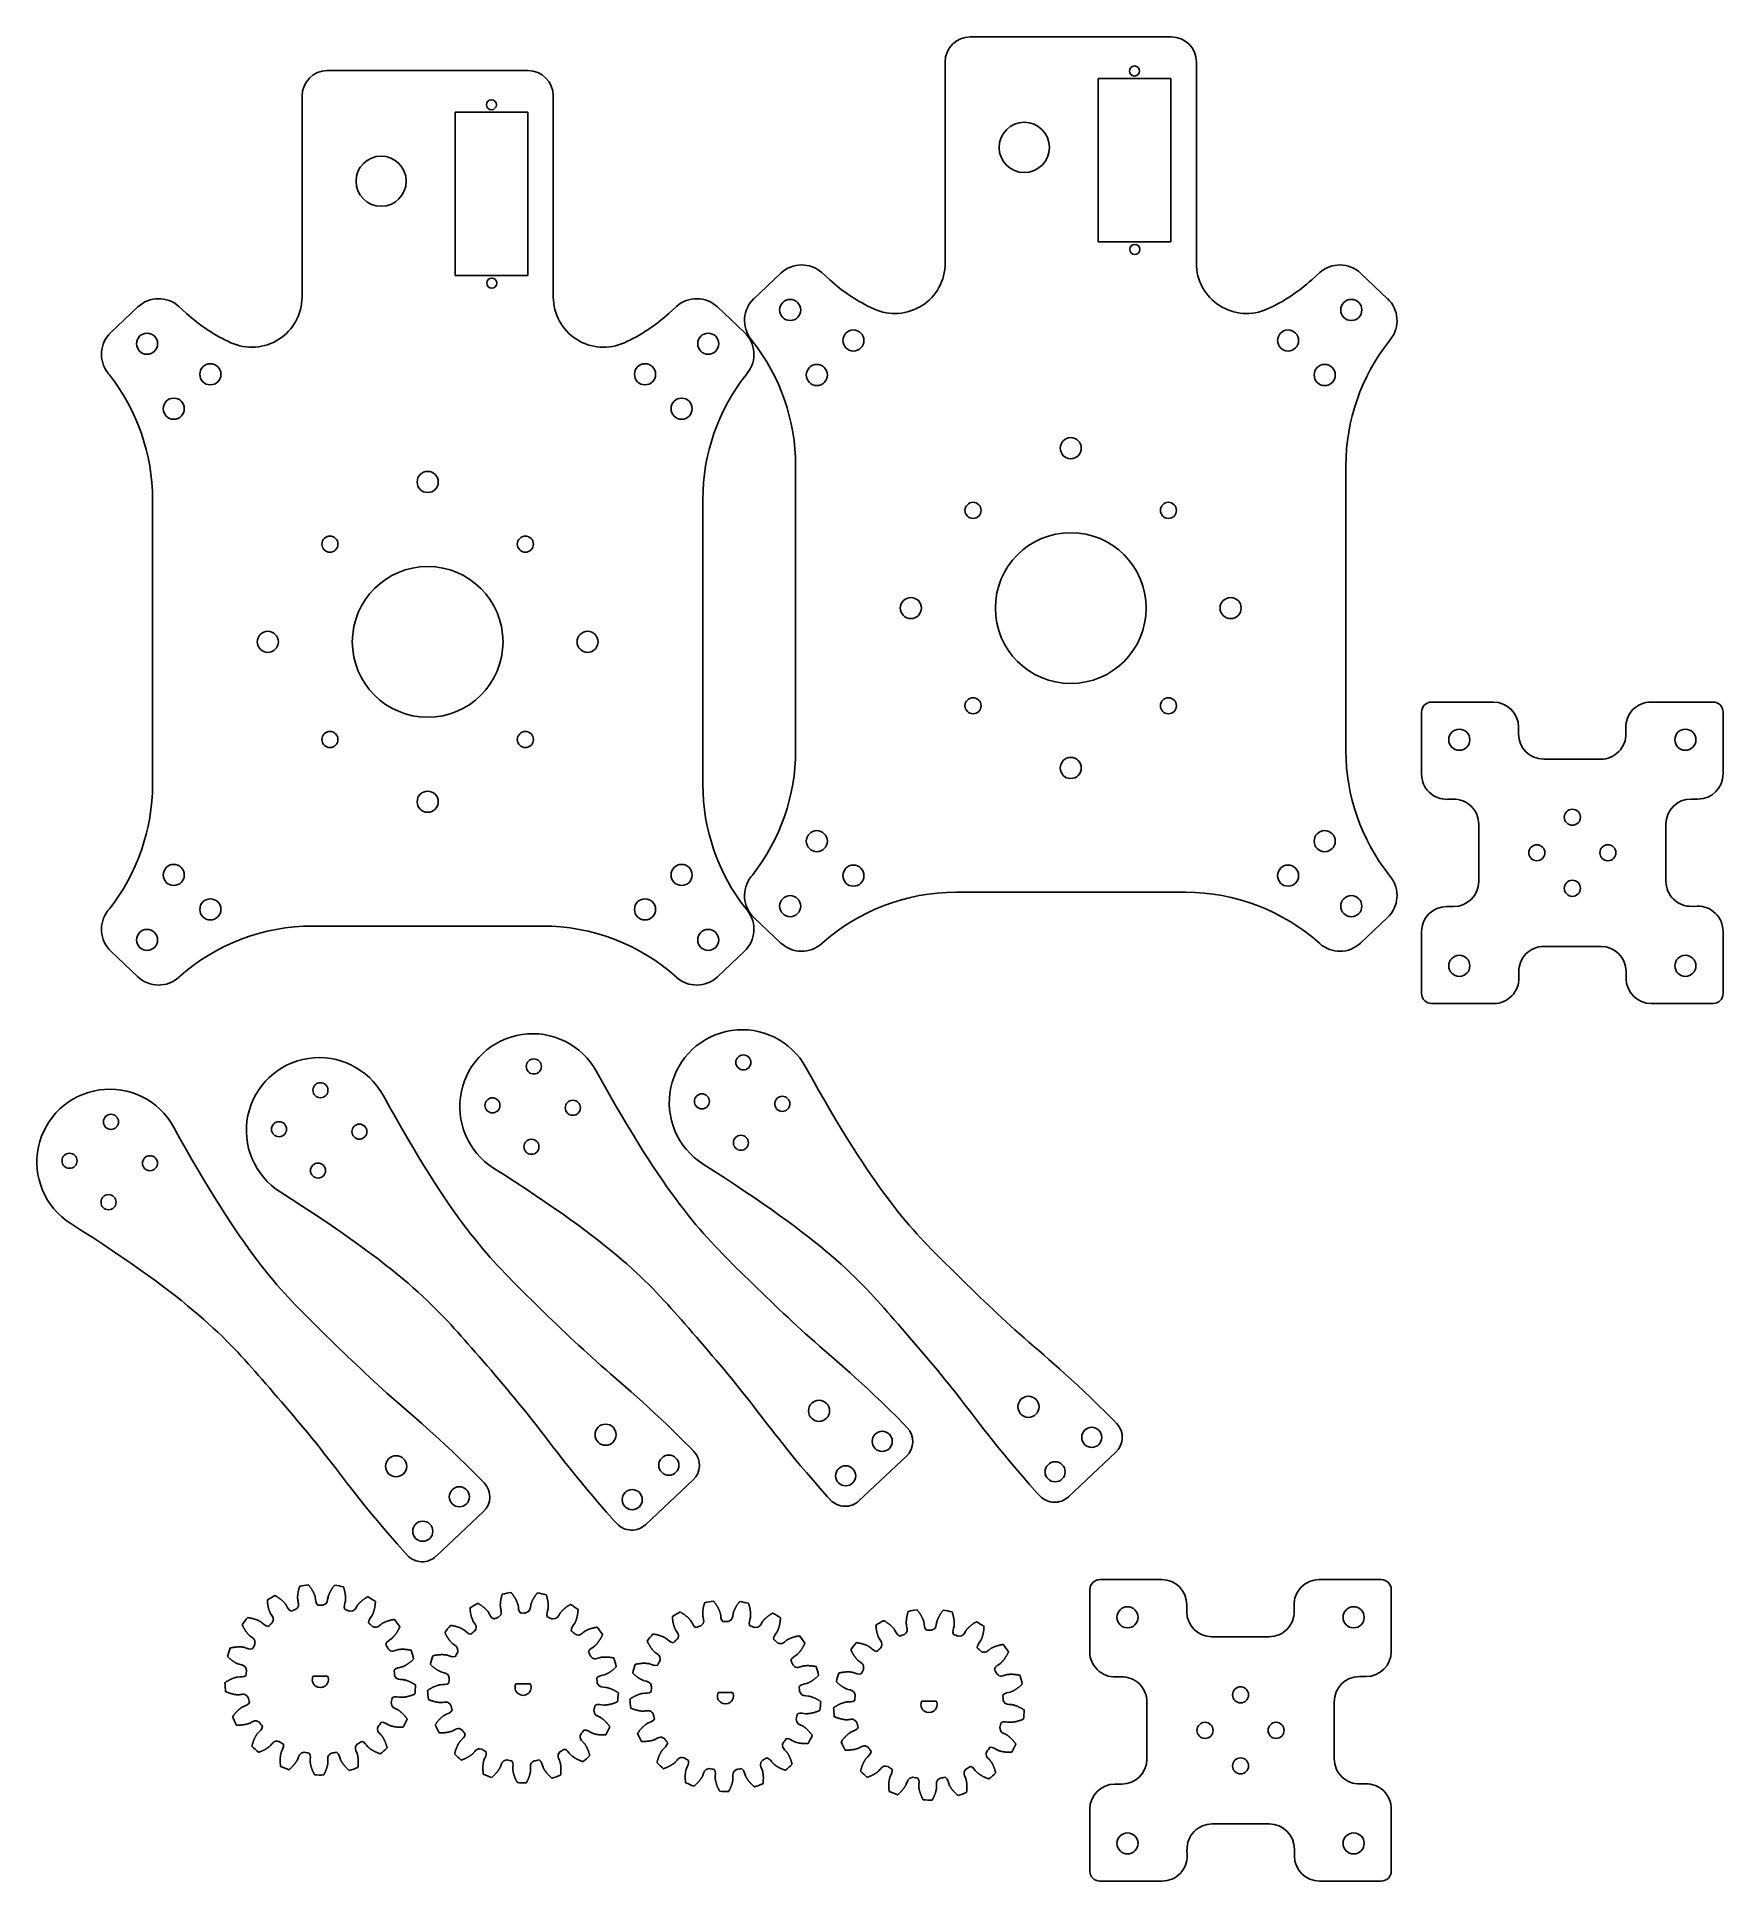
# Model space of a CAD drawing. Header units: millimetres. Extents: x -30 to 306, y -14 to 353.
import ezdxf

# ---------------------------------------------------------------- set-up
doc = ezdxf.new("R2010")
doc.units = ezdxf.units.MM

msp = doc.modelspace()

# ---------------------------------------------------------------- linework, layer by layer
at = {"color": 7, "linetype": 'Continuous', "lineweight": 25}
for p, q in [((156.05, 352.6), (196.05, 352.6)), ((28.07, 345.88), (68.07, 345.88)), ((151.05, 307.55), (151.05, 347.6)), ((201.05, 347.6), (201.05, 307.55)), ((195.99, 344.31), (181.49, 344.31)), ((181.49, 311.81), (181.49, 344.31)), ((195.99, 311.81), (195.99, 344.31)), ((23.07, 300.83), (23.07, 340.88)), ((73.07, 340.88), (73.07, 300.83)), ((68.01, 337.59), (53.51, 337.59)), ((53.51, 305.09), (53.51, 337.59)), ((68.01, 305.09), (68.01, 337.59)), ((195.99, 311.81), (181.49, 311.81)), ((68.01, 305.09), (53.51, 305.09)), ((118.38, 305.58), (113, 300.5)), ((128.08, 304.27), (126.51, 305.68)), ((224.01, 304.27), (225.59, 305.68)), ((233.71, 305.58), (239.1, 300.5)), ((-9.6, 298.86), (-14.98, 293.78)), ((0.1, 297.55), (-1.47, 298.97)), ((96.03, 297.55), (97.61, 298.97)), ((105.73, 298.86), (111.12, 293.78)), ((121.29, 267.28), (121.29, 210.56)), ((230.81, 210.56), (230.81, 267.28)), ((-6.69, 260.56), (-6.69, 203.84)), ((102.83, 203.84), (102.83, 260.56)), ((245.87, 218.22), (245.87, 205.85)), ((247.87, 220.22), (260.17, 220.22)), ((291.51, 220.22), (303.87, 220.22)), ((305.87, 218.22), (305.87, 205.92)), ((265.17, 215.22), (265.17, 213.85)), ((286.51, 215.09), (286.54, 213.98)), ((281.54, 208.85), (270.17, 208.85)), ((251, 200.86), (252.11, 200.88)), ((300.87, 200.92), (299.5, 200.92)), ((257.24, 195.89), (257.24, 184.52)), ((294.5, 184.55), (294.5, 195.92)), ((153.2, 182.36), (198.9, 182.36)), ((118.38, 172.26), (113, 177.34)), ((233.71, 172.26), (239.1, 177.34)), ((250.87, 179.52), (252.24, 179.52)), ((300.74, 179.58), (299.63, 179.55)), ((25.22, 175.64), (70.92, 175.64)), ((245.87, 174.52), (245.87, 162.22)), ((305.87, 174.58), (305.87, 162.22)), ((-9.6, 165.54), (-14.98, 170.62)), ((105.73, 165.54), (111.12, 170.62)), ((270.2, 171.59), (281.57, 171.59)), ((265.23, 165.35), (265.21, 166.46)), ((286.57, 165.22), (286.57, 166.59)), ((247.87, 160.22), (260.24, 160.22)), ((291.57, 160.22), (303.87, 160.22)), ((185.21, 76.6), (184.65, 77.2)), ((143.52, 75.8), (142.96, 76.4)), ((101.05, 71.06), (100.49, 71.65)), ((133.89, 61.24), (143.35, 70.15)), ((175.57, 62.03), (185.04, 70.94)), ((59.36, 64.77), (58.8, 65.37)), ((91.41, 56.49), (100.88, 65.4)), ((169.92, 62.21), (169.36, 62.8)), ((49.73, 50.2), (59.19, 59.11)), ((128.23, 61.41), (127.67, 62.01)), ((85.76, 56.66), (85.2, 57.26)), ((44.07, 50.38), (43.51, 50.97)), ((181.84, 45.56), (194.14, 45.56)), ((225.48, 45.56), (237.84, 45.56)), ((179.84, 43.56), (179.84, 31.19)), ((199.14, 40.56), (199.14, 39.19)), ((220.48, 40.43), (220.51, 39.32)), ((239.84, 43.56), (239.84, 31.26)), ((215.51, 34.19), (204.14, 34.19)), ((28.15, 26.37), (25.27, 26.37)), ((184.97, 26.2), (186.08, 26.23)), ((234.84, 26.26), (233.48, 26.26)), ((68.49, 24.82), (65.61, 24.82)), ((108.76, 23.11), (105.88, 23.11)), ((149.28, 21.39), (146.4, 21.39)), ((191.21, 21.23), (191.21, 9.86)), ((228.48, 9.89), (228.48, 21.26)), ((184.84, 4.86), (186.21, 4.86)), ((234.72, 4.92), (233.61, 4.89)), ((179.84, -0.14), (179.84, -12.44)), ((204.18, -3.07), (215.55, -3.07)), ((239.84, -0.08), (239.84, -12.44)), ((199.21, -9.31), (199.18, -8.2)), ((220.55, -9.44), (220.55, -8.07)), ((181.84, -14.44), (194.21, -14.44)), ((225.55, -14.44), (237.84, -14.44))]:
    msp.add_line(p, q, dxfattribs=at)
for centre, radius in [((188.74, 345.81), 1), ((60.76, 339.09), 1), ((166.79, 330.6), 5), ((38.81, 323.88), 5), ((188.8, 310.31), 1), ((60.82, 303.59), 1), ((120.21, 298.25), 2.1), ((231.88, 298.25), 2.1), ((132.8, 292.17), 2.1), ((219.3, 292.17), 2.1), ((-7.77, 291.53), 2.1), ((103.9, 291.53), 2.1), ((4.82, 285.45), 2.1), ((91.32, 285.45), 2.1), ((125.52, 285.31), 2.1), ((226.58, 285.31), 2.1), ((-2.46, 278.6), 2.1), ((98.6, 278.6), 2.1), ((176.05, 270.74), 2.1), ((48.07, 264.02), 2.1), ((156.6, 258.37), 1.6), ((195.49, 258.37), 1.6), ((176.05, 238.92), 15), ((28.62, 251.65), 1.6), ((67.51, 251.65), 1.6), ((48.07, 232.2), 15), ((144.23, 238.92), 2.1), ((207.87, 238.92), 2.1), ((16.25, 232.2), 2.1), ((79.89, 232.2), 2.1), ((156.6, 219.48), 1.6), ((195.49, 219.48), 1.6), ((28.62, 212.76), 1.6), ((67.51, 212.76), 1.6), ((253.37, 212.72), 2.1), ((298.37, 212.72), 2.1), ((176.05, 207.1), 2.1), ((48.07, 200.38), 2.1), ((275.87, 197.29), 1.6), ((125.52, 192.53), 2.1), ((226.58, 192.53), 2.1), ((268.8, 190.22), 1.6), ((282.94, 190.22), 1.6), ((-2.46, 185.81), 2.1), ((98.6, 185.81), 2.1), ((132.8, 185.67), 2.1), ((219.3, 185.67), 2.1), ((275.87, 183.15), 1.6), ((4.82, 178.95), 2.1), ((91.32, 178.95), 2.1), ((120.21, 179.6), 2.1), ((231.88, 179.6), 2.1), ((-7.77, 172.88), 2.1), ((103.9, 172.88), 2.1), ((253.37, 167.72), 2.1), ((298.37, 167.72), 2.1), ((69.2, 147.7), 1.5), ((110.89, 148.5), 1.5), ((26.73, 142.96), 1.5), ((60.96, 139.95), 1.5), ((76.96, 139.47), 1.5), ((102.65, 140.75), 1.5), ((118.64, 140.26), 1.5), ((-14.96, 136.67), 1.5), ((18.49, 135.2), 1.5), ((34.48, 134.72), 1.5), ((68.72, 131.71), 1.5), ((110.41, 132.51), 1.5), ((-23.2, 128.92), 1.5), ((-7.2, 128.43), 1.5), ((26.25, 126.97), 1.5), ((-15.44, 120.68), 1.5), ((125.95, 79.16), 2.1), ((167.63, 79.96), 2.1), ((83.47, 74.41), 2.1), ((138.53, 73.08), 2), ((180.22, 73.88), 2), ((41.79, 68.13), 2.1), ((96.06, 68.34), 2), ((131.25, 66.23), 2), ((172.94, 67.02), 2), ((54.37, 62.05), 2), ((88.78, 61.48), 2), ((47.09, 55.19), 2), ((187.34, 38.06), 2.1), ((232.34, 38.06), 2.1), ((209.84, 22.63), 1.6), ((202.77, 15.56), 1.6), ((216.91, 15.56), 1.6), ((209.84, 8.49), 1.6), ((187.34, -6.94), 2.1), ((232.34, -6.94), 2.1)]:
    msp.add_circle(centre, radius, dxfattribs=at)
for centre, radius, start, end in [((156.05, 347.6), 5, 90, 180), ((196.05, 347.6), 5, 0, 90), ((28.07, 340.88), 5, 90, 180), ((68.07, 340.88), 5, 0, 90), ((122.5, 301.22), 6, 48.1115, 133.3462), ((141.05, 307.55), 10, 245.3824, 0), ((211.05, 307.55), 10, 180, 294.6176), ((229.6, 301.22), 6, 46.6538, 131.8885), ((151.17, 329.63), 34.3, 227.6915, 245.3824), ((200.93, 329.63), 34.3, 294.6176, 312.3085), ((-5.48, 294.5), 6, 48.1115, 133.3462), ((23.19, 322.92), 34.3, 227.6915, 245.3824), ((13.07, 300.83), 10, 245.3824, 0), ((83.07, 300.83), 10, 180, 294.6176), ((72.95, 322.92), 34.3, 294.6176, 312.3085), ((101.61, 294.5), 6, 46.6538, 131.8885), ((117.12, 296.14), 6, 133.3462, 218.2004), ((234.98, 296.14), 6, 321.7996, 46.6538), ((-10.86, 289.42), 6, 133.3462, 218.2004), ((107, 289.42), 6, 321.7996, 46.6538), ((81.29, 267.28), 40, 0, 38.2545), ((270.81, 267.28), 40, 141.7455, 180), ((-46.69, 260.56), 40, 0, 38.2545), ((142.83, 260.56), 40, 141.7455, 180), ((247.87, 218.22), 2, 90, 180), ((260.17, 215.22), 5, 0, 90), ((291.51, 215.22), 5, 90, 181.4786), ((303.87, 218.22), 2, 0, 90), ((270.17, 213.85), 5, 180, 270), ((281.54, 213.85), 5, 270, 1.4786), ((81.29, 210.56), 40, 321.7455, 0), ((270.81, 210.56), 40, 180, 218.2545), ((250.87, 205.85), 5, 180, 271.4786), ((300.87, 205.92), 5, 270, 0), ((-46.69, 203.84), 40, 321.7455, 0), ((142.83, 203.84), 40, 180, 218.2545), ((252.24, 195.89), 5, 0, 91.4786), ((299.5, 195.92), 5, 90, 180), ((117.12, 181.71), 6, 141.7996, 226.6538), ((234.98, 181.71), 6, 313.3462, 38.2004), ((252.24, 184.52), 5, 270, 0), ((299.5, 184.55), 5, 180, 271.4786), ((153.2, 142.36), 40, 90, 131.8573), ((198.9, 142.36), 40, 48.1427, 90), ((-10.86, 174.99), 6, 141.7996, 226.6538), ((107, 174.99), 6, 313.3462, 38.2004), ((250.87, 174.52), 5, 90, 180), ((300.87, 174.58), 5, 0, 91.4786), ((25.22, 135.64), 40, 90, 131.8573), ((70.92, 135.64), 40, 48.1427, 90), ((122.5, 176.62), 6, 226.6538, 311.8573), ((229.6, 176.62), 6, 228.1427, 313.3462), ((270.2, 166.59), 5, 90, 181.4786), ((281.57, 166.59), 5, 0, 90), ((-5.48, 169.9), 6, 226.6538, 311.8573), ((101.61, 169.9), 6, 228.1427, 313.3462), ((260.24, 165.22), 5, 270, 1.4786), ((291.57, 165.22), 5, 180, 270), ((247.87, 162.22), 2, 180, 270), ((303.87, 162.22), 2, 270, 0), ((68.96, 139.71), 14.5, 28.9017, 237.6269), ((110.65, 140.5), 14.5, 28.9017, 237.6269), ((26.49, 134.96), 14.5, 28.9017, 237.6269), ((-15.2, 128.67), 14.5, 28.9017, 237.6269), ((140.61, 73.06), 4, 313.2643, 43.2643), ((182.3, 73.86), 4, 313.2643, 43.2643), ((98.14, 68.32), 4, 313.2643, 43.2643), ((56.45, 62.03), 4, 313.2643, 43.2643), ((131.15, 64.15), 4, 223.2643, 313.2643), ((172.83, 64.95), 4, 223.2643, 313.2643), ((88.67, 59.41), 4, 223.2643, 313.2643), ((46.98, 53.12), 4, 223.2643, 313.2643), ((26.71, 25.67), 19, 97.1515, 102.5789), ((26.71, 25.67), 19, 75.975, 81.4025), ((181.84, 43.56), 2, 90, 180), ((194.14, 40.56), 5, 0, 90), ((225.48, 40.56), 5, 90, 181.4786), ((237.84, 43.56), 2, 0, 90), ((26.71, 25.67), 19, 118.328, 123.7554), ((26.71, 25.67), 14.8, 87.9862, 92.0138), ((26.71, 25.67), 19, 54.7986, 60.226), ((67.05, 24.12), 19, 118.328, 123.7554), ((67.05, 24.12), 19, 97.1515, 102.5789), ((67.05, 24.12), 19, 75.975, 81.4025), ((67.05, 24.12), 19, 54.7986, 60.226), ((107.32, 22.41), 19, 97.1515, 102.5789), ((107.32, 22.41), 19, 75.975, 81.4025), ((26.71, 25.67), 19, 139.5044, 144.9319), ((26.71, 25.67), 14.8, 130.3391, 134.3668), ((26.71, 25.67), 14.8, 109.1627, 113.1903), ((26.71, 25.67), 14.8, 66.8097, 70.8373), ((26.71, 25.67), 14.8, 45.6332, 49.6609), ((26.71, 25.67), 19, 33.6221, 39.0495), ((67.05, 24.12), 14.8, 109.1627, 113.1903), ((67.05, 24.12), 14.8, 87.9862, 92.0138), ((67.05, 24.12), 14.8, 66.8097, 70.8373), ((107.32, 22.41), 19, 118.328, 123.7554), ((107.32, 22.41), 14.8, 87.9862, 92.0138), ((107.32, 22.41), 19, 54.7986, 60.226), ((147.84, 20.69), 19, 118.328, 123.7554), ((147.84, 20.69), 19, 97.1515, 102.5789), ((147.84, 20.69), 19, 75.975, 81.4025), ((147.84, 20.69), 19, 54.7986, 60.226), ((204.14, 39.19), 5, 180, 270), ((215.51, 39.19), 5, 270, 1.4786), ((67.05, 24.12), 19, 139.5044, 144.9319), ((67.05, 24.12), 14.8, 130.3391, 134.3668), ((67.05, 24.12), 14.8, 45.6332, 49.6609), ((67.05, 24.12), 19, 33.6221, 39.0495), ((107.32, 22.41), 19, 139.5044, 144.9319), ((107.32, 22.41), 14.8, 130.3391, 134.3668), ((107.32, 22.41), 14.8, 109.1627, 113.1903), ((107.32, 22.41), 14.8, 66.8097, 70.8373), ((107.32, 22.41), 14.8, 45.6332, 49.6609), ((107.32, 22.41), 19, 33.6221, 39.0495), ((147.84, 20.69), 14.8, 109.1627, 113.1903), ((147.84, 20.69), 14.8, 87.9862, 92.0138), ((147.84, 20.69), 14.8, 66.8097, 70.8373), ((26.71, 25.67), 19, 160.6809, 166.1084), ((26.71, 25.67), 14.8, 151.5156, 155.5432), ((26.71, 25.67), 14.8, 24.4568, 28.4844), ((26.71, 25.67), 19, 12.4456, 17.8731), ((67.05, 24.12), 19, 160.6809, 166.1084), ((67.05, 24.12), 14.8, 151.5156, 155.5432), ((67.05, 24.12), 14.8, 24.4568, 28.4844), ((67.05, 24.12), 19, 12.4456, 17.8731), ((107.32, 22.41), 14.8, 151.5156, 155.5432), ((107.32, 22.41), 14.8, 24.4568, 28.4844), ((147.84, 20.69), 19, 139.5044, 144.9319), ((147.84, 20.69), 14.8, 130.3391, 134.3668), ((147.84, 20.69), 14.8, 45.6332, 49.6609), ((147.84, 20.69), 19, 33.6221, 39.0495), ((184.84, 31.19), 5, 180, 271.4786), ((234.84, 31.26), 5, 270, 0), ((26.71, 25.67), 14.8, 172.6921, 176.7197), ((26.71, 25.67), 1.6, 154.0555, 25.9445), ((26.71, 25.67), 14.8, 3.2803, 7.3079), ((67.05, 24.12), 14.8, 172.6921, 176.7197), ((67.05, 24.12), 14.8, 3.2803, 7.3079), ((107.32, 22.41), 19, 160.6809, 166.1084), ((107.32, 22.41), 19, 12.4456, 17.8731), ((147.84, 20.69), 19, 160.6809, 166.1084), ((147.84, 20.69), 14.8, 151.5156, 155.5432), ((147.84, 20.69), 14.8, 24.4568, 28.4844), ((147.84, 20.69), 19, 12.4456, 17.8731), ((186.21, 21.23), 5, 0, 91.4786), ((233.48, 21.26), 5, 90, 180), ((26.71, 25.67), 19, 181.8574, 187.2848), ((26.71, 25.67), 14.8, 193.8685, 197.8962), ((26.71, 25.67), 14.8, 342.1038, 346.1315), ((26.71, 25.67), 19, 351.2692, 356.6966), ((67.05, 24.12), 19, 181.8574, 187.2848), ((67.05, 24.12), 1.6, 154.0555, 25.9445), ((67.05, 24.12), 19, 351.2692, 356.6966), ((107.32, 22.41), 14.8, 172.6921, 176.7197), ((107.32, 22.41), 1.6, 154.0555, 25.9445), ((107.32, 22.41), 14.8, 3.2803, 7.3079), ((147.84, 20.69), 14.8, 172.6921, 176.7197), ((147.84, 20.69), 14.8, 3.2803, 7.3079), ((67.05, 24.12), 14.8, 193.8685, 197.8962), ((67.05, 24.12), 14.8, 342.1038, 346.1315), ((107.32, 22.41), 19, 181.8574, 187.2848), ((107.32, 22.41), 14.8, 193.8685, 197.8962), ((107.32, 22.41), 14.8, 342.1038, 346.1315), ((107.32, 22.41), 19, 351.2692, 356.6966), ((147.84, 20.69), 19, 181.8574, 187.2848), ((147.84, 20.69), 1.6, 154.0555, 25.9445), ((147.84, 20.69), 19, 351.2692, 356.6966), ((26.71, 25.67), 19, 203.0339, 208.4613), ((26.71, 25.67), 14.8, 215.045, 219.0726), ((26.71, 25.67), 14.8, 320.9274, 324.955), ((26.71, 25.67), 19, 330.0927, 335.5201), ((67.05, 24.12), 19, 203.0339, 208.4613), ((67.05, 24.12), 14.8, 215.045, 219.0726), ((67.05, 24.12), 14.8, 320.9274, 324.955), ((67.05, 24.12), 19, 330.0927, 335.5201), ((107.32, 22.41), 19, 203.0339, 208.4613), ((147.84, 20.69), 14.8, 193.8685, 197.8962), ((147.84, 20.69), 14.8, 342.1038, 346.1315), ((26.71, 25.67), 19, 224.2103, 229.6378), ((26.71, 25.67), 14.8, 236.2215, 240.2491), ((26.71, 25.67), 14.8, 257.398, 261.4256), ((26.71, 25.67), 14.8, 278.5744, 282.602), ((26.71, 25.67), 14.8, 299.7509, 303.7785), ((26.71, 25.67), 19, 308.9162, 314.3436), ((67.05, 24.12), 14.8, 236.2215, 240.2491), ((67.05, 24.12), 14.8, 299.7509, 303.7785), ((107.32, 22.41), 14.8, 215.045, 219.0726), ((107.32, 22.41), 14.8, 320.9274, 324.955), ((107.32, 22.41), 19, 330.0927, 335.5201), ((147.84, 20.69), 19, 203.0339, 208.4613), ((147.84, 20.69), 14.8, 215.045, 219.0726), ((147.84, 20.69), 14.8, 320.9274, 324.955), ((147.84, 20.69), 19, 330.0927, 335.5201), ((26.71, 25.67), 19, 245.3868, 250.8142), ((26.71, 25.67), 19, 287.7397, 293.1672), ((67.05, 24.12), 19, 224.2103, 229.6378), ((67.05, 24.12), 14.8, 257.398, 261.4256), ((67.05, 24.12), 14.8, 278.5744, 282.602), ((67.05, 24.12), 19, 308.9162, 314.3436), ((107.32, 22.41), 19, 224.2103, 229.6378), ((107.32, 22.41), 14.8, 236.2215, 240.2491), ((107.32, 22.41), 14.8, 257.398, 261.4256), ((107.32, 22.41), 14.8, 278.5744, 282.602), ((107.32, 22.41), 14.8, 299.7509, 303.7785), ((107.32, 22.41), 19, 308.9162, 314.3436), ((147.84, 20.69), 19, 224.2103, 229.6378), ((147.84, 20.69), 14.8, 236.2215, 240.2491), ((147.84, 20.69), 14.8, 299.7509, 303.7785), ((186.21, 9.86), 5, 270, 0), ((233.48, 9.89), 5, 180, 271.4786), ((26.71, 25.67), 19, 266.5633, 271.9907), ((67.05, 24.12), 19, 245.3868, 250.8142), ((67.05, 24.12), 19, 266.5633, 271.9907), ((67.05, 24.12), 19, 287.7397, 293.1672), ((107.32, 22.41), 19, 245.3868, 250.8142), ((107.32, 22.41), 19, 287.7397, 293.1672), ((147.84, 20.69), 14.8, 257.398, 261.4256), ((147.84, 20.69), 14.8, 278.5744, 282.602), ((147.84, 20.69), 19, 308.9162, 314.3436), ((184.84, -0.14), 5, 90, 180), ((234.84, -0.08), 5, 0, 91.4786), ((107.32, 22.41), 19, 266.5633, 271.9907), ((147.84, 20.69), 19, 245.3868, 250.8142), ((147.84, 20.69), 19, 266.5633, 271.9907), ((147.84, 20.69), 19, 287.7397, 293.1672), ((204.18, -8.07), 5, 90, 181.4786), ((215.55, -8.07), 5, 0, 90), ((194.21, -9.44), 5, 270, 1.4786), ((225.55, -9.44), 5, 180, 270), ((181.84, -12.44), 2, 180, 270), ((237.84, -12.44), 2, 270, 0)]:
    msp.add_arc(centre, radius, start, end, dxfattribs=at)
for points in [[(112.4, 292.43), (112.5, 292.3), (112.6, 292.17), (112.7, 292.05)], [(239.7, 292.43), (239.6, 292.3), (239.5, 292.17), (239.4, 292.05)], [(-15.58, 285.71), (-15.48, 285.58), (-15.38, 285.45), (-15.28, 285.33)], [(111.71, 285.71), (111.62, 285.58), (111.52, 285.45), (111.42, 285.33)], [(112.4, 185.42), (112.5, 185.54), (112.6, 185.67), (112.7, 185.79)], [(239.7, 185.42), (239.6, 185.54), (239.5, 185.67), (239.4, 185.79)], [(-15.58, 178.7), (-15.48, 178.82), (-15.38, 178.95), (-15.28, 179.07)], [(111.71, 178.7), (111.62, 178.82), (111.52, 178.95), (111.42, 179.07)]]:
    msp.add_open_spline(points, degree=3, dxfattribs=at)
for points, knots in [([(184.65, 77.2), (175.81, 86.1), (166.52, 93.44), (148.07, 111.42), (137.29, 122.25), (123.34, 147.51)], [0, 0, 0, 0, 0.28749, 0.5464, 1, 1, 1, 1]), ([(142.96, 76.4), (134.13, 85.3), (124.84, 92.65), (106.38, 110.62), (95.6, 121.46), (81.65, 146.72)], [0, 0, 0, 0, 0.28749, 0.5464, 1, 1, 1, 1]), ([(100.49, 71.65), (91.65, 80.56), (82.36, 87.9), (63.91, 105.88), (53.13, 116.71), (39.18, 141.97)], [0, 0, 0, 0, 0.28749, 0.5464, 1, 1, 1, 1]), ([(58.8, 65.37), (49.96, 74.27), (40.68, 81.61), (22.22, 99.59), (11.44, 110.42), (-2.51, 135.68)], [0, 0, 0, 0, 0.28749, 0.5464, 1, 1, 1, 1]), ([(127.67, 62.01), (119.32, 71.37), (112.55, 81.09), (95.73, 100.6), (85.56, 112.01), (61.2, 127.46)], [0, 0, 0, 0, 0.28749, 0.5464, 1, 1, 1, 1]), ([(169.36, 62.8), (161.01, 72.16), (154.24, 81.88), (137.41, 101.39), (127.25, 112.81), (102.88, 128.26)], [0, 0, 0, 0, 0.28749, 0.5464, 1, 1, 1, 1]), ([(85.2, 57.26), (76.85, 66.62), (70.08, 76.34), (53.25, 95.85), (43.09, 107.27), (18.72, 122.72)], [0, 0, 0, 0, 0.28749, 0.5464, 1, 1, 1, 1]), ([(43.51, 50.97), (35.16, 60.33), (28.39, 70.05), (11.57, 89.56), (1.4, 100.98), (-22.96, 116.43)], [0, 0, 0, 0, 0.28749, 0.5464, 1, 1, 1, 1]), ([(21.85, 39.65), (22.69, 40.29), (22.31, 40.89), (22.22, 41.54), (22.21, 41.59), (22.2, 41.66), (22.2, 41.72), (22.19, 41.8), (22.19, 41.88), (22.19, 41.96), (22.19, 42.05), (22.19, 42.15), (22.19, 42.26), (22.2, 42.37), (22.21, 42.49), (22.22, 42.61), (22.24, 42.74), (22.26, 42.88), (22.28, 43.02), (22.31, 43.17), (22.34, 43.32), (22.37, 43.48), (22.41, 43.65), (22.46, 43.81), (22.51, 43.99), (22.55, 44.12), (22.57, 44.2), (22.58, 44.21)], [0, 0, 0, 0, 0.200836, 0.2059468, 0.2117389, 0.2182125, 0.2253675, 0.2332039, 0.2417218, 0.2509211, 0.2608018, 0.2713639, 0.2826075, 0.2945325, 0.307139, 0.3204268, 0.3343961, 0.3490468, 0.364379, 0.3803926, 0.3970876, 0.414464, 0.4325219, 0.4512612, 0.4706819, 0.490784, 0.4955055, 0.4955055, 0.4955055, 0.4955055]), ([(24.35, 44.52), (24.38, 44.49), (24.44, 44.4), (24.55, 44.27), (24.66, 44.13), (24.76, 43.98), (24.86, 43.85), (24.95, 43.71), (25.03, 43.58), (25.11, 43.45), (25.18, 43.33), (25.25, 43.21), (25.31, 43.09), (25.36, 42.98), (25.42, 42.87), (25.46, 42.77), (25.5, 42.67), (25.54, 42.58), (25.57, 42.5), (25.6, 42.41), (25.63, 42.34), (25.65, 42.27), (25.67, 42.2), (25.69, 42.15), (25.7, 42.09), (25.83, 41.52), (25.74, 40.92), (26.19, 40.46)], [0.5136791, 0.5136791, 0.5136791, 0.5136791, 0.5276248, 0.5479691, 0.5676237, 0.5865888, 0.6048641, 0.6224499, 0.6393459, 0.6555524, 0.6710692, 0.6858964, 0.700034, 0.7134819, 0.7262401, 0.7383088, 0.7496878, 0.7603771, 0.7703769, 0.779687, 0.7883074, 0.7962382, 0.8034794, 0.810031, 0.8158929, 0.8210652, 1, 1, 1, 1]), ([(27.23, 40.46), (28.24, 40.76), (28.1, 41.45), (28.25, 42.09), (28.27, 42.15), (28.28, 42.2), (28.3, 42.27), (28.32, 42.34), (28.35, 42.41), (28.38, 42.5), (28.41, 42.58), (28.45, 42.67), (28.49, 42.77), (28.54, 42.87), (28.59, 42.98), (28.65, 43.09), (28.71, 43.21), (28.77, 43.33), (28.85, 43.45), (28.93, 43.58), (29.01, 43.71), (29.1, 43.85), (29.2, 43.98), (29.3, 44.13), (29.41, 44.27), (29.5, 44.38), (29.54, 44.44), (29.55, 44.45)], [0, 0, 0, 0, 0.200836, 0.2059468, 0.2117389, 0.2182125, 0.2253675, 0.2332039, 0.2417218, 0.2509211, 0.2608018, 0.2713639, 0.2826075, 0.2945325, 0.307139, 0.3204268, 0.3343961, 0.3490468, 0.364379, 0.3803926, 0.3970876, 0.414464, 0.4325219, 0.4512612, 0.4706819, 0.490784, 0.4955055, 0.4955055, 0.4955055, 0.4955055]), ([(31.32, 44.1), (31.33, 44.06), (31.36, 43.96), (31.41, 43.8), (31.46, 43.62), (31.51, 43.45), (31.55, 43.29), (31.58, 43.13), (31.61, 42.98), (31.64, 42.83), (31.66, 42.69), (31.68, 42.55), (31.7, 42.42), (31.71, 42.3), (31.72, 42.18), (31.73, 42.07), (31.73, 41.96), (31.73, 41.86), (31.73, 41.77), (31.73, 41.68), (31.73, 41.6), (31.72, 41.53), (31.72, 41.46), (31.71, 41.4), (31.7, 41.35), (31.62, 40.77), (31.32, 40.24), (31.57, 39.65)], [0.5136791, 0.5136791, 0.5136791, 0.5136791, 0.5276248, 0.5479691, 0.5676237, 0.5865888, 0.6048641, 0.6224499, 0.6393459, 0.6555524, 0.6710692, 0.6858964, 0.700034, 0.7134819, 0.7262401, 0.7383088, 0.7496878, 0.7603771, 0.7703769, 0.779687, 0.7883074, 0.7962382, 0.8034794, 0.810031, 0.8158929, 0.8210652, 1, 1, 1, 1]), ([(17.13, 36.95), (17.68, 37.85), (17.11, 38.27), (16.78, 38.84), (16.76, 38.89), (16.73, 38.95), (16.7, 39.01), (16.67, 39.07), (16.64, 39.15), (16.61, 39.23), (16.57, 39.31), (16.54, 39.41), (16.51, 39.51), (16.47, 39.61), (16.44, 39.73), (16.4, 39.85), (16.37, 39.97), (16.34, 40.11), (16.31, 40.25), (16.28, 40.39), (16.25, 40.55), (16.23, 40.71), (16.21, 40.88), (16.19, 41.05), (16.17, 41.23), (16.16, 41.37), (16.16, 41.45), (16.16, 41.46)], [0, 0, 0, 0, 0.200836, 0.2059468, 0.2117389, 0.2182125, 0.2253675, 0.2332039, 0.2417218, 0.2509211, 0.2608018, 0.2713639, 0.2826075, 0.2945325, 0.307139, 0.3204268, 0.3343961, 0.3490468, 0.364379, 0.3803926, 0.3970876, 0.414464, 0.4325219, 0.4512612, 0.4706819, 0.490784, 0.4955055, 0.4955055, 0.4955055, 0.4955055]), ([(17.7, 42.39), (17.73, 42.37), (17.83, 42.32), (17.97, 42.23), (18.13, 42.14), (18.27, 42.04), (18.41, 41.95), (18.55, 41.85), (18.67, 41.76), (18.79, 41.67), (18.9, 41.58), (19.01, 41.49), (19.11, 41.41), (19.2, 41.32), (19.29, 41.24), (19.37, 41.16), (19.44, 41.09), (19.51, 41.02), (19.57, 40.95), (19.63, 40.88), (19.68, 40.82), (19.73, 40.76), (19.77, 40.71), (19.8, 40.66), (19.84, 40.62), (20.17, 40.13), (20.3, 39.54), (20.88, 39.27)], [0.5136791, 0.5136791, 0.5136791, 0.5136791, 0.5276248, 0.5479691, 0.5676237, 0.5865888, 0.6048641, 0.6224499, 0.6393459, 0.6555524, 0.6710692, 0.6858964, 0.700034, 0.7134819, 0.7262401, 0.7383088, 0.7496878, 0.7603771, 0.7703769, 0.779687, 0.7883074, 0.7962382, 0.8034794, 0.810031, 0.8158929, 0.8210652, 1, 1, 1, 1]), ([(32.54, 39.27), (33.59, 39.19), (33.71, 39.88), (34.08, 40.43), (34.12, 40.47), (34.15, 40.52), (34.19, 40.57), (34.24, 40.63), (34.29, 40.69), (34.35, 40.76), (34.41, 40.83), (34.48, 40.9), (34.55, 40.97), (34.63, 41.05), (34.72, 41.13), (34.81, 41.22), (34.91, 41.3), (35.01, 41.39), (35.13, 41.48), (35.25, 41.57), (35.37, 41.66), (35.51, 41.76), (35.65, 41.85), (35.79, 41.95), (35.95, 42.04), (36.07, 42.11), (36.14, 42.15), (36.15, 42.16)], [0, 0, 0, 0, 0.200836, 0.2059468, 0.2117389, 0.2182125, 0.2253675, 0.2332039, 0.2417218, 0.2509211, 0.2608018, 0.2713639, 0.2826075, 0.2945325, 0.307139, 0.3204268, 0.3343961, 0.3490468, 0.364379, 0.3803926, 0.3970876, 0.414464, 0.4325219, 0.4512612, 0.4706819, 0.490784, 0.4955055, 0.4955055, 0.4955055, 0.4955055]), ([(37.67, 41.19), (37.66, 41.15), (37.66, 41.04), (37.65, 40.88), (37.63, 40.7), (37.61, 40.52), (37.59, 40.35), (37.56, 40.19), (37.54, 40.04), (37.51, 39.89), (37.48, 39.75), (37.45, 39.62), (37.41, 39.49), (37.38, 39.37), (37.35, 39.26), (37.31, 39.15), (37.28, 39.05), (37.24, 38.96), (37.21, 38.87), (37.18, 38.79), (37.15, 38.72), (37.11, 38.65), (37.09, 38.59), (37.06, 38.54), (37.03, 38.49), (36.75, 37.98), (36.27, 37.59), (36.29, 36.95)], [0.5136791, 0.5136791, 0.5136791, 0.5136791, 0.5276248, 0.5479691, 0.5676237, 0.5865888, 0.6048641, 0.6224499, 0.6393459, 0.6555524, 0.6710692, 0.6858964, 0.700034, 0.7134819, 0.7262401, 0.7383088, 0.7496878, 0.7603771, 0.7703769, 0.779687, 0.7883074, 0.7962382, 0.8034794, 0.810031, 0.8158929, 0.8210652, 1, 1, 1, 1]), ([(58.03, 40.85), (58.07, 40.83), (58.16, 40.77), (58.31, 40.69), (58.46, 40.59), (58.61, 40.5), (58.75, 40.4), (58.88, 40.31), (59.01, 40.22), (59.13, 40.13), (59.24, 40.04), (59.35, 39.95), (59.45, 39.86), (59.54, 39.78), (59.62, 39.7), (59.7, 39.62), (59.78, 39.55), (59.85, 39.47), (59.91, 39.41), (59.97, 39.34), (60.02, 39.28), (60.06, 39.22), (60.1, 39.17), (60.14, 39.12), (60.17, 39.08), (60.5, 38.59), (60.63, 38), (61.22, 37.73)], [0.5136791, 0.5136791, 0.5136791, 0.5136791, 0.5276248, 0.5479691, 0.5676237, 0.5865888, 0.6048641, 0.6224499, 0.6393459, 0.6555524, 0.6710692, 0.6858964, 0.700034, 0.7134819, 0.7262401, 0.7383088, 0.7496878, 0.7603771, 0.7703769, 0.779687, 0.7883074, 0.7962382, 0.8034794, 0.810031, 0.8158929, 0.8210652, 1, 1, 1, 1]), ([(62.19, 38.1), (63.03, 38.75), (62.65, 39.34), (62.55, 40), (62.55, 40.05), (62.54, 40.11), (62.53, 40.18), (62.53, 40.25), (62.53, 40.33), (62.52, 40.42), (62.52, 40.51), (62.53, 40.61), (62.53, 40.72), (62.54, 40.83), (62.55, 40.94), (62.56, 41.07), (62.57, 41.2), (62.59, 41.34), (62.62, 41.48), (62.64, 41.62), (62.67, 41.78), (62.71, 41.94), (62.75, 42.1), (62.79, 42.27), (62.84, 42.45), (62.88, 42.58), (62.91, 42.65), (62.91, 42.67)], [0, 0, 0, 0, 0.200836, 0.2059468, 0.2117389, 0.2182125, 0.2253675, 0.2332039, 0.2417218, 0.2509211, 0.2608018, 0.2713639, 0.2826075, 0.2945325, 0.307139, 0.3204268, 0.3343961, 0.3490468, 0.364379, 0.3803926, 0.3970876, 0.414464, 0.4325219, 0.4512612, 0.4706819, 0.490784, 0.4955055, 0.4955055, 0.4955055, 0.4955055]), ([(64.68, 42.98), (64.71, 42.94), (64.78, 42.86), (64.88, 42.73), (64.99, 42.58), (65.1, 42.44), (65.19, 42.3), (65.28, 42.17), (65.37, 42.04), (65.44, 41.91), (65.52, 41.78), (65.58, 41.66), (65.65, 41.55), (65.7, 41.44), (65.75, 41.33), (65.8, 41.23), (65.84, 41.13), (65.88, 41.04), (65.91, 40.95), (65.94, 40.87), (65.97, 40.8), (65.99, 40.73), (66.01, 40.66), (66.02, 40.6), (66.04, 40.55), (66.17, 39.98), (66.08, 39.38), (66.53, 38.92)], [0.5136791, 0.5136791, 0.5136791, 0.5136791, 0.5276248, 0.5479691, 0.5676237, 0.5865888, 0.6048641, 0.6224499, 0.6393459, 0.6555524, 0.6710692, 0.6858964, 0.700034, 0.7134819, 0.7262401, 0.7383088, 0.7496878, 0.7603771, 0.7703769, 0.779687, 0.7883074, 0.7962382, 0.8034794, 0.810031, 0.8158929, 0.8210652, 1, 1, 1, 1]), ([(67.57, 38.92), (68.58, 39.22), (68.44, 39.91), (68.59, 40.55), (68.6, 40.6), (68.62, 40.66), (68.64, 40.73), (68.66, 40.8), (68.69, 40.87), (68.72, 40.95), (68.75, 41.04), (68.79, 41.13), (68.83, 41.23), (68.88, 41.33), (68.93, 41.44), (68.98, 41.55), (69.04, 41.66), (69.11, 41.78), (69.18, 41.91), (69.26, 42.04), (69.35, 42.17), (69.44, 42.3), (69.53, 42.44), (69.64, 42.58), (69.75, 42.73), (69.83, 42.84), (69.88, 42.9), (69.89, 42.91)], [0, 0, 0, 0, 0.200836, 0.2059468, 0.2117389, 0.2182125, 0.2253675, 0.2332039, 0.2417218, 0.2509211, 0.2608018, 0.2713639, 0.2826075, 0.2945325, 0.307139, 0.3204268, 0.3343961, 0.3490468, 0.364379, 0.3803926, 0.3970876, 0.414464, 0.4325219, 0.4512612, 0.4706819, 0.490784, 0.4955055, 0.4955055, 0.4955055, 0.4955055]), ([(71.65, 42.56), (71.67, 42.52), (71.7, 42.42), (71.75, 42.26), (71.8, 42.08), (71.84, 41.91), (71.88, 41.75), (71.92, 41.59), (71.95, 41.43), (71.98, 41.29), (72, 41.14), (72.02, 41.01), (72.03, 40.88), (72.05, 40.75), (72.06, 40.64), (72.06, 40.52), (72.07, 40.42), (72.07, 40.32), (72.07, 40.23), (72.07, 40.14), (72.06, 40.06), (72.06, 39.99), (72.05, 39.92), (72.05, 39.86), (72.04, 39.81), (71.96, 39.23), (71.65, 38.7), (71.91, 38.1)], [0.5136791, 0.5136791, 0.5136791, 0.5136791, 0.5276248, 0.5479691, 0.5676237, 0.5865888, 0.6048641, 0.6224499, 0.6393459, 0.6555524, 0.6710692, 0.6858964, 0.700034, 0.7134819, 0.7262401, 0.7383088, 0.7496878, 0.7603771, 0.7703769, 0.779687, 0.7883074, 0.7962382, 0.8034794, 0.810031, 0.8158929, 0.8210652, 1, 1, 1, 1]), ([(72.88, 37.73), (73.93, 37.64), (74.05, 38.34), (74.42, 38.88), (74.45, 38.93), (74.49, 38.98), (74.53, 39.03), (74.58, 39.09), (74.63, 39.15), (74.68, 39.21), (74.75, 39.28), (74.81, 39.35), (74.89, 39.43), (74.97, 39.51), (75.05, 39.59), (75.15, 39.67), (75.25, 39.76), (75.35, 39.85), (75.46, 39.94), (75.58, 40.03), (75.71, 40.12), (75.84, 40.21), (75.98, 40.31), (76.13, 40.4), (76.29, 40.5), (76.4, 40.57), (76.47, 40.61), (76.48, 40.61)], [0, 0, 0, 0, 0.200836, 0.2059468, 0.2117389, 0.2182125, 0.2253675, 0.2332039, 0.2417218, 0.2509211, 0.2608018, 0.2713639, 0.2826075, 0.2945325, 0.307139, 0.3204268, 0.3343961, 0.3490468, 0.364379, 0.3803926, 0.3970876, 0.414464, 0.4325219, 0.4512612, 0.4706819, 0.490784, 0.4955055, 0.4955055, 0.4955055, 0.4955055]), ([(102.46, 36.39), (103.3, 37.03), (102.92, 37.62), (102.82, 38.28), (102.82, 38.33), (102.81, 38.39), (102.81, 38.46), (102.8, 38.53), (102.8, 38.61), (102.8, 38.7), (102.8, 38.79), (102.8, 38.89), (102.8, 39), (102.81, 39.11), (102.82, 39.23), (102.83, 39.35), (102.85, 39.48), (102.86, 39.62), (102.89, 39.76), (102.91, 39.91), (102.94, 40.06), (102.98, 40.22), (103.02, 40.38), (103.06, 40.55), (103.11, 40.73), (103.16, 40.86), (103.18, 40.94), (103.18, 40.95)], [0, 0, 0, 0, 0.200836, 0.2059468, 0.2117389, 0.2182125, 0.2253675, 0.2332039, 0.2417218, 0.2509211, 0.2608018, 0.2713639, 0.2826075, 0.2945325, 0.307139, 0.3204268, 0.3343961, 0.3490468, 0.364379, 0.3803926, 0.3970876, 0.414464, 0.4325219, 0.4512612, 0.4706819, 0.490784, 0.4955055, 0.4955055, 0.4955055, 0.4955055]), ([(104.96, 41.26), (104.98, 41.22), (105.05, 41.14), (105.15, 41.01), (105.26, 40.87), (105.37, 40.72), (105.46, 40.59), (105.55, 40.45), (105.64, 40.32), (105.72, 40.19), (105.79, 40.07), (105.86, 39.95), (105.92, 39.83), (105.97, 39.72), (106.02, 39.61), (106.07, 39.51), (106.11, 39.41), (106.15, 39.32), (106.18, 39.23), (106.21, 39.15), (106.24, 39.08), (106.26, 39.01), (106.28, 38.94), (106.3, 38.89), (106.31, 38.83), (106.44, 38.26), (106.35, 37.66), (106.8, 37.2)], [0.5136791, 0.5136791, 0.5136791, 0.5136791, 0.5276248, 0.5479691, 0.5676237, 0.5865888, 0.6048641, 0.6224499, 0.6393459, 0.6555524, 0.6710692, 0.6858964, 0.700034, 0.7134819, 0.7262401, 0.7383088, 0.7496878, 0.7603771, 0.7703769, 0.779687, 0.7883074, 0.7962382, 0.8034794, 0.810031, 0.8158929, 0.8210652, 1, 1, 1, 1]), ([(107.84, 37.2), (108.85, 37.5), (108.71, 38.19), (108.86, 38.83), (108.88, 38.89), (108.89, 38.94), (108.91, 39.01), (108.93, 39.08), (108.96, 39.15), (108.99, 39.23), (109.02, 39.32), (109.06, 39.41), (109.1, 39.51), (109.15, 39.61), (109.2, 39.72), (109.25, 39.83), (109.32, 39.95), (109.38, 40.07), (109.46, 40.19), (109.53, 40.32), (109.62, 40.45), (109.71, 40.59), (109.8, 40.72), (109.91, 40.87), (110.02, 41.01), (110.1, 41.12), (110.15, 41.18), (110.16, 41.19)], [0, 0, 0, 0, 0.200836, 0.2059468, 0.2117389, 0.2182125, 0.2253675, 0.2332039, 0.2417218, 0.2509211, 0.2608018, 0.2713639, 0.2826075, 0.2945325, 0.307139, 0.3204268, 0.3343961, 0.3490468, 0.364379, 0.3803926, 0.3970876, 0.414464, 0.4325219, 0.4512612, 0.4706819, 0.490784, 0.4955055, 0.4955055, 0.4955055, 0.4955055]), ([(111.93, 40.84), (111.94, 40.8), (111.97, 40.7), (112.02, 40.54), (112.07, 40.36), (112.12, 40.19), (112.16, 40.03), (112.19, 39.87), (112.22, 39.72), (112.25, 39.57), (112.27, 39.43), (112.29, 39.29), (112.31, 39.16), (112.32, 39.04), (112.33, 38.92), (112.33, 38.81), (112.34, 38.7), (112.34, 38.6), (112.34, 38.51), (112.34, 38.42), (112.33, 38.34), (112.33, 38.27), (112.32, 38.2), (112.32, 38.14), (112.31, 38.09), (112.23, 37.51), (111.92, 36.98), (112.18, 36.39)], [0.5136791, 0.5136791, 0.5136791, 0.5136791, 0.5276248, 0.5479691, 0.5676237, 0.5865888, 0.6048641, 0.6224499, 0.6393459, 0.6555524, 0.6710692, 0.6858964, 0.700034, 0.7134819, 0.7262401, 0.7383088, 0.7496878, 0.7603771, 0.7703769, 0.779687, 0.7883074, 0.7962382, 0.8034794, 0.810031, 0.8158929, 0.8210652, 1, 1, 1, 1]), ([(12.26, 38), (12.31, 38), (12.41, 37.98), (12.58, 37.96), (12.76, 37.92), (12.93, 37.89), (13.09, 37.85), (13.25, 37.81), (13.4, 37.77), (13.55, 37.73), (13.68, 37.68), (13.81, 37.64), (13.94, 37.6), (14.05, 37.55), (14.16, 37.51), (14.27, 37.46), (14.36, 37.42), (14.45, 37.38), (14.53, 37.34), (14.61, 37.3), (14.68, 37.26), (14.74, 37.22), (14.8, 37.19), (14.85, 37.15), (14.9, 37.12), (15.38, 36.79), (15.72, 36.28), (16.36, 36.25)], [0.5136791, 0.5136791, 0.5136791, 0.5136791, 0.5276248, 0.5479691, 0.5676237, 0.5865888, 0.6048641, 0.6224499, 0.6393459, 0.6555524, 0.6710692, 0.6858964, 0.700034, 0.7134819, 0.7262401, 0.7383088, 0.7496878, 0.7603771, 0.7703769, 0.779687, 0.7883074, 0.7962382, 0.8034794, 0.810031, 0.8158929, 0.8210652, 1, 1, 1, 1]), ([(37.06, 36.25), (38.01, 35.79), (38.37, 36.39), (38.92, 36.77), (38.96, 36.8), (39.02, 36.83), (39.07, 36.86), (39.14, 36.9), (39.21, 36.94), (39.28, 36.98), (39.37, 37.02), (39.46, 37.06), (39.55, 37.11), (39.65, 37.15), (39.76, 37.2), (39.88, 37.24), (40, 37.28), (40.13, 37.33), (40.27, 37.37), (40.42, 37.41), (40.57, 37.45), (40.72, 37.49), (40.89, 37.53), (41.06, 37.57), (41.24, 37.6), (41.38, 37.62), (41.45, 37.63), (41.47, 37.64)], [0, 0, 0, 0, 0.200836, 0.2059468, 0.2117389, 0.2182125, 0.2253675, 0.2332039, 0.2417218, 0.2509211, 0.2608018, 0.2713639, 0.2826075, 0.2945325, 0.307139, 0.3204268, 0.3343961, 0.3490468, 0.364379, 0.3803926, 0.3970876, 0.414464, 0.4325219, 0.4512612, 0.4706819, 0.490784, 0.4955055, 0.4955055, 0.4955055, 0.4955055]), ([(57.47, 35.4), (58.01, 36.31), (57.45, 36.72), (57.12, 37.3), (57.1, 37.35), (57.07, 37.4), (57.04, 37.46), (57.01, 37.53), (56.98, 37.6), (56.94, 37.68), (56.91, 37.77), (56.88, 37.86), (56.84, 37.96), (56.81, 38.07), (56.77, 38.18), (56.74, 38.3), (56.71, 38.43), (56.68, 38.56), (56.65, 38.7), (56.62, 38.85), (56.59, 39), (56.57, 39.17), (56.54, 39.33), (56.52, 39.51), (56.51, 39.69), (56.5, 39.83), (56.49, 39.91), (56.49, 39.92)], [0, 0, 0, 0, 0.200836, 0.2059468, 0.2117389, 0.2182125, 0.2253675, 0.2332039, 0.2417218, 0.2509211, 0.2608018, 0.2713639, 0.2826075, 0.2945325, 0.307139, 0.3204268, 0.3343961, 0.3490468, 0.364379, 0.3803926, 0.3970876, 0.414464, 0.4325219, 0.4512612, 0.4706819, 0.490784, 0.4955055, 0.4955055, 0.4955055, 0.4955055]), ([(78, 39.65), (78, 39.61), (77.99, 39.5), (77.98, 39.33), (77.97, 39.15), (77.95, 38.98), (77.92, 38.81), (77.9, 38.65), (77.87, 38.49), (77.84, 38.35), (77.81, 38.21), (77.78, 38.07), (77.75, 37.95), (77.72, 37.83), (77.68, 37.71), (77.65, 37.61), (77.61, 37.51), (77.58, 37.41), (77.55, 37.33), (77.51, 37.25), (77.48, 37.17), (77.45, 37.11), (77.42, 37.05), (77.39, 36.99), (77.37, 36.94), (77.08, 36.43), (76.61, 36.05), (76.63, 35.4)], [0.5136791, 0.5136791, 0.5136791, 0.5136791, 0.5276248, 0.5479691, 0.5676237, 0.5865888, 0.6048641, 0.6224499, 0.6393459, 0.6555524, 0.6710692, 0.6858964, 0.700034, 0.7134819, 0.7262401, 0.7383088, 0.7496878, 0.7603771, 0.7703769, 0.779687, 0.7883074, 0.7962382, 0.8034794, 0.810031, 0.8158929, 0.8210652, 1, 1, 1, 1]), ([(97.74, 33.69), (98.28, 34.59), (97.72, 35.01), (97.39, 35.58), (97.37, 35.63), (97.34, 35.69), (97.31, 35.75), (97.28, 35.81), (97.25, 35.89), (97.22, 35.97), (97.18, 36.05), (97.15, 36.14), (97.11, 36.24), (97.08, 36.35), (97.05, 36.46), (97.01, 36.58), (96.98, 36.71), (96.95, 36.85), (96.92, 36.99), (96.89, 37.13), (96.86, 37.29), (96.84, 37.45), (96.82, 37.62), (96.8, 37.79), (96.78, 37.97), (96.77, 38.11), (96.76, 38.19), (96.76, 38.2)], [0, 0, 0, 0, 0.200836, 0.2059468, 0.2117389, 0.2182125, 0.2253675, 0.2332039, 0.2417218, 0.2509211, 0.2608018, 0.2713639, 0.2826075, 0.2945325, 0.307139, 0.3204268, 0.3343961, 0.3490468, 0.364379, 0.3803926, 0.3970876, 0.414464, 0.4325219, 0.4512612, 0.4706819, 0.490784, 0.4955055, 0.4955055, 0.4955055, 0.4955055]), ([(98.31, 39.13), (98.34, 39.11), (98.44, 39.06), (98.58, 38.97), (98.73, 38.88), (98.88, 38.78), (99.02, 38.69), (99.15, 38.59), (99.28, 38.5), (99.4, 38.41), (99.51, 38.32), (99.62, 38.23), (99.72, 38.15), (99.81, 38.06), (99.9, 37.98), (99.98, 37.9), (100.05, 37.83), (100.12, 37.76), (100.18, 37.69), (100.24, 37.62), (100.29, 37.56), (100.33, 37.5), (100.38, 37.45), (100.41, 37.4), (100.44, 37.36), (100.77, 36.87), (100.9, 36.28), (101.49, 36.01)], [0.5136791, 0.5136791, 0.5136791, 0.5136791, 0.5276248, 0.5479691, 0.5676237, 0.5865888, 0.6048641, 0.6224499, 0.6393459, 0.6555524, 0.6710692, 0.6858964, 0.700034, 0.7134819, 0.7262401, 0.7383088, 0.7496878, 0.7603771, 0.7703769, 0.779687, 0.7883074, 0.7962382, 0.8034794, 0.810031, 0.8158929, 0.8210652, 1, 1, 1, 1]), ([(113.15, 36.01), (114.2, 35.93), (114.32, 36.62), (114.69, 37.17), (114.72, 37.21), (114.76, 37.26), (114.8, 37.31), (114.85, 37.37), (114.9, 37.43), (114.96, 37.5), (115.02, 37.56), (115.09, 37.64), (115.16, 37.71), (115.24, 37.79), (115.33, 37.87), (115.42, 37.95), (115.52, 38.04), (115.62, 38.13), (115.74, 38.22), (115.85, 38.31), (115.98, 38.4), (116.11, 38.5), (116.25, 38.59), (116.4, 38.69), (116.56, 38.78), (116.68, 38.85), (116.74, 38.89), (116.76, 38.9)], [0, 0, 0, 0, 0.200836, 0.2059468, 0.2117389, 0.2182125, 0.2253675, 0.2332039, 0.2417218, 0.2509211, 0.2608018, 0.2713639, 0.2826075, 0.2945325, 0.307139, 0.3204268, 0.3343961, 0.3490468, 0.364379, 0.3803926, 0.3970876, 0.414464, 0.4325219, 0.4512612, 0.4706819, 0.490784, 0.4955055, 0.4955055, 0.4955055, 0.4955055]), ([(118.27, 37.93), (118.27, 37.89), (118.27, 37.78), (118.25, 37.62), (118.24, 37.43), (118.22, 37.26), (118.2, 37.09), (118.17, 36.93), (118.14, 36.78), (118.12, 36.63), (118.09, 36.49), (118.05, 36.36), (118.02, 36.23), (117.99, 36.11), (117.95, 35.99), (117.92, 35.89), (117.89, 35.79), (117.85, 35.7), (117.82, 35.61), (117.79, 35.53), (117.75, 35.46), (117.72, 35.39), (117.69, 35.33), (117.67, 35.28), (117.64, 35.23), (117.35, 34.72), (116.88, 34.33), (116.9, 33.69)], [0.5136791, 0.5136791, 0.5136791, 0.5136791, 0.5276248, 0.5479691, 0.5676237, 0.5865888, 0.6048641, 0.6224499, 0.6393459, 0.6555524, 0.6710692, 0.6858964, 0.700034, 0.7134819, 0.7262401, 0.7383088, 0.7496878, 0.7603771, 0.7703769, 0.779687, 0.7883074, 0.7962382, 0.8034794, 0.810031, 0.8158929, 0.8210652, 1, 1, 1, 1]), ([(138.82, 37.41), (138.86, 37.39), (138.95, 37.34), (139.1, 37.25), (139.25, 37.16), (139.4, 37.06), (139.54, 36.97), (139.67, 36.87), (139.8, 36.78), (139.92, 36.69), (140.03, 36.6), (140.14, 36.51), (140.23, 36.43), (140.33, 36.34), (140.41, 36.26), (140.49, 36.19), (140.57, 36.11), (140.64, 36.04), (140.7, 35.97), (140.75, 35.9), (140.81, 35.84), (140.85, 35.79), (140.89, 35.73), (140.93, 35.68), (140.96, 35.64), (141.29, 35.16), (141.42, 34.56), (142.01, 34.29)], [0.5136791, 0.5136791, 0.5136791, 0.5136791, 0.5276248, 0.5479691, 0.5676237, 0.5865888, 0.6048641, 0.6224499, 0.6393459, 0.6555524, 0.6710692, 0.6858964, 0.700034, 0.7134819, 0.7262401, 0.7383088, 0.7496878, 0.7603771, 0.7703769, 0.779687, 0.7883074, 0.7962382, 0.8034794, 0.810031, 0.8158929, 0.8210652, 1, 1, 1, 1]), ([(142.98, 34.67), (143.81, 35.31), (143.43, 35.91), (143.34, 36.56), (143.33, 36.62), (143.33, 36.68), (143.32, 36.74), (143.32, 36.82), (143.31, 36.9), (143.31, 36.98), (143.31, 37.08), (143.31, 37.17), (143.32, 37.28), (143.33, 37.39), (143.33, 37.51), (143.35, 37.63), (143.36, 37.76), (143.38, 37.9), (143.4, 38.04), (143.43, 38.19), (143.46, 38.34), (143.5, 38.5), (143.54, 38.67), (143.58, 38.84), (143.63, 39.01), (143.67, 39.14), (143.7, 39.22), (143.7, 39.23)], [0, 0, 0, 0, 0.200836, 0.2059468, 0.2117389, 0.2182125, 0.2253675, 0.2332039, 0.2417218, 0.2509211, 0.2608018, 0.2713639, 0.2826075, 0.2945325, 0.307139, 0.3204268, 0.3343961, 0.3490468, 0.364379, 0.3803926, 0.3970876, 0.414464, 0.4325219, 0.4512612, 0.4706819, 0.490784, 0.4955055, 0.4955055, 0.4955055, 0.4955055]), ([(145.47, 39.54), (145.5, 39.51), (145.57, 39.42), (145.67, 39.29), (145.78, 39.15), (145.88, 39.01), (145.98, 38.87), (146.07, 38.73), (146.15, 38.6), (146.23, 38.47), (146.31, 38.35), (146.37, 38.23), (146.43, 38.11), (146.49, 38), (146.54, 37.89), (146.59, 37.79), (146.63, 37.7), (146.67, 37.6), (146.7, 37.52), (146.73, 37.44), (146.76, 37.36), (146.78, 37.29), (146.8, 37.23), (146.81, 37.17), (146.83, 37.12), (146.96, 36.54), (146.87, 35.94), (147.32, 35.48)], [0.5136791, 0.5136791, 0.5136791, 0.5136791, 0.5276248, 0.5479691, 0.5676237, 0.5865888, 0.6048641, 0.6224499, 0.6393459, 0.6555524, 0.6710692, 0.6858964, 0.700034, 0.7134819, 0.7262401, 0.7383088, 0.7496878, 0.7603771, 0.7703769, 0.779687, 0.7883074, 0.7962382, 0.8034794, 0.810031, 0.8158929, 0.8210652, 1, 1, 1, 1]), ([(148.36, 35.48), (149.37, 35.78), (149.23, 36.47), (149.38, 37.12), (149.39, 37.17), (149.41, 37.23), (149.43, 37.29), (149.45, 37.36), (149.48, 37.44), (149.51, 37.52), (149.54, 37.6), (149.58, 37.7), (149.62, 37.79), (149.66, 37.89), (149.72, 38), (149.77, 38.11), (149.83, 38.23), (149.9, 38.35), (149.97, 38.47), (150.05, 38.6), (150.13, 38.73), (150.23, 38.87), (150.32, 39.01), (150.42, 39.15), (150.53, 39.29), (150.62, 39.4), (150.67, 39.46), (150.68, 39.47)], [0, 0, 0, 0, 0.200836, 0.2059468, 0.2117389, 0.2182125, 0.2253675, 0.2332039, 0.2417218, 0.2509211, 0.2608018, 0.2713639, 0.2826075, 0.2945325, 0.307139, 0.3204268, 0.3343961, 0.3490468, 0.364379, 0.3803926, 0.3970876, 0.414464, 0.4325219, 0.4512612, 0.4706819, 0.490784, 0.4955055, 0.4955055, 0.4955055, 0.4955055]), ([(152.44, 39.12), (152.46, 39.08), (152.49, 38.98), (152.54, 38.82), (152.59, 38.65), (152.63, 38.48), (152.67, 38.31), (152.71, 38.15), (152.74, 38), (152.77, 37.85), (152.79, 37.71), (152.81, 37.57), (152.82, 37.44), (152.83, 37.32), (152.84, 37.2), (152.85, 37.09), (152.85, 36.98), (152.86, 36.88), (152.86, 36.79), (152.85, 36.71), (152.85, 36.63), (152.85, 36.55), (152.84, 36.49), (152.84, 36.43), (152.83, 36.37), (152.75, 35.79), (152.44, 35.26), (152.7, 34.67)], [0.5136791, 0.5136791, 0.5136791, 0.5136791, 0.5276248, 0.5479691, 0.5676237, 0.5865888, 0.6048641, 0.6224499, 0.6393459, 0.6555524, 0.6710692, 0.6858964, 0.700034, 0.7134819, 0.7262401, 0.7383088, 0.7496878, 0.7603771, 0.7703769, 0.779687, 0.7883074, 0.7962382, 0.8034794, 0.810031, 0.8158929, 0.8210652, 1, 1, 1, 1]), ([(153.67, 34.29), (154.72, 34.21), (154.84, 34.9), (155.21, 35.45), (155.24, 35.49), (155.28, 35.54), (155.32, 35.6), (155.36, 35.65), (155.42, 35.71), (155.47, 35.78), (155.53, 35.85), (155.6, 35.92), (155.68, 35.99), (155.76, 36.07), (155.84, 36.15), (155.94, 36.24), (156.03, 36.32), (156.14, 36.41), (156.25, 36.5), (156.37, 36.59), (156.5, 36.68), (156.63, 36.78), (156.77, 36.87), (156.92, 36.97), (157.07, 37.06), (157.19, 37.13), (157.26, 37.17), (157.27, 37.18)], [0, 0, 0, 0, 0.200836, 0.2059468, 0.2117389, 0.2182125, 0.2253675, 0.2332039, 0.2417218, 0.2509211, 0.2608018, 0.2713639, 0.2826075, 0.2945325, 0.307139, 0.3204268, 0.3343961, 0.3490468, 0.364379, 0.3803926, 0.3970876, 0.414464, 0.4325219, 0.4512612, 0.4706819, 0.490784, 0.4955055, 0.4955055, 0.4955055, 0.4955055]), ([(13.7, 32.73), (13.88, 33.76), (13.21, 33.95), (12.69, 34.37), (12.65, 34.4), (12.61, 34.44), (12.56, 34.49), (12.51, 34.54), (12.45, 34.6), (12.39, 34.66), (12.33, 34.73), (12.26, 34.8), (12.2, 34.88), (12.12, 34.97), (12.05, 35.06), (11.98, 35.16), (11.9, 35.27), (11.82, 35.38), (11.74, 35.5), (11.66, 35.63), (11.58, 35.76), (11.5, 35.91), (11.42, 36.05), (11.34, 36.21), (11.26, 36.37), (11.2, 36.5), (11.17, 36.57), (11.16, 36.58)], [0, 0, 0, 0, 0.200836, 0.2059468, 0.2117389, 0.2182125, 0.2253675, 0.2332039, 0.2417218, 0.2509211, 0.2608018, 0.2713639, 0.2826075, 0.2945325, 0.307139, 0.3204268, 0.3343961, 0.3490468, 0.364379, 0.3803926, 0.3970876, 0.414464, 0.4325219, 0.4512612, 0.4706819, 0.490784, 0.4955055, 0.4955055, 0.4955055, 0.4955055]), ([(42.53, 36.19), (42.52, 36.15), (42.47, 36.05), (42.4, 35.9), (42.32, 35.74), (42.24, 35.58), (42.16, 35.43), (42.08, 35.29), (42, 35.16), (41.92, 35.03), (41.84, 34.91), (41.76, 34.8), (41.68, 34.69), (41.61, 34.59), (41.54, 34.5), (41.47, 34.41), (41.4, 34.33), (41.33, 34.26), (41.27, 34.19), (41.21, 34.12), (41.16, 34.07), (41.1, 34.02), (41.05, 33.97), (41.01, 33.93), (40.97, 33.89), (40.51, 33.52), (39.93, 33.34), (39.72, 32.73)], [0.5136791, 0.5136791, 0.5136791, 0.5136791, 0.5276248, 0.5479691, 0.5676237, 0.5865888, 0.6048641, 0.6224499, 0.6393459, 0.6555524, 0.6710692, 0.6858964, 0.700034, 0.7134819, 0.7262401, 0.7383088, 0.7496878, 0.7603771, 0.7703769, 0.779687, 0.7883074, 0.7962382, 0.8034794, 0.810031, 0.8158929, 0.8210652, 1, 1, 1, 1]), ([(54.04, 31.18), (54.22, 32.22), (53.54, 32.4), (53.03, 32.82), (52.99, 32.86), (52.95, 32.9), (52.9, 32.95), (52.84, 33), (52.79, 33.05), (52.73, 33.12), (52.67, 33.19), (52.6, 33.26), (52.53, 33.34), (52.46, 33.43), (52.39, 33.52), (52.31, 33.62), (52.24, 33.73), (52.16, 33.84), (52.08, 33.96), (52, 34.09), (51.92, 34.22), (51.84, 34.36), (51.76, 34.51), (51.68, 34.67), (51.6, 34.83), (51.54, 34.96), (51.51, 35.03), (51.5, 35.04)], [0, 0, 0, 0, 0.200836, 0.2059468, 0.2117389, 0.2182125, 0.2253675, 0.2332039, 0.2417218, 0.2509211, 0.2608018, 0.2713639, 0.2826075, 0.2945325, 0.307139, 0.3204268, 0.3343961, 0.3490468, 0.364379, 0.3803926, 0.3970876, 0.414464, 0.4325219, 0.4512612, 0.4706819, 0.490784, 0.4955055, 0.4955055, 0.4955055, 0.4955055]), ([(52.6, 36.46), (52.64, 36.46), (52.75, 36.44), (52.91, 36.41), (53.09, 36.38), (53.26, 36.34), (53.43, 36.31), (53.59, 36.27), (53.74, 36.23), (53.88, 36.18), (54.02, 36.14), (54.15, 36.1), (54.27, 36.05), (54.39, 36.01), (54.5, 35.96), (54.6, 35.92), (54.7, 35.88), (54.79, 35.83), (54.87, 35.79), (54.95, 35.75), (55.02, 35.71), (55.08, 35.68), (55.14, 35.64), (55.19, 35.61), (55.23, 35.58), (55.72, 35.25), (56.06, 34.74), (56.7, 34.7)], [0.5136791, 0.5136791, 0.5136791, 0.5136791, 0.5276248, 0.5479691, 0.5676237, 0.5865888, 0.6048641, 0.6224499, 0.6393459, 0.6555524, 0.6710692, 0.6858964, 0.700034, 0.7134819, 0.7262401, 0.7383088, 0.7496878, 0.7603771, 0.7703769, 0.779687, 0.7883074, 0.7962382, 0.8034794, 0.810031, 0.8158929, 0.8210652, 1, 1, 1, 1]), ([(77.4, 34.7), (78.35, 34.25), (78.71, 34.85), (79.26, 35.22), (79.3, 35.25), (79.35, 35.29), (79.41, 35.32), (79.47, 35.36), (79.54, 35.4), (79.62, 35.44), (79.7, 35.48), (79.79, 35.52), (79.89, 35.56), (79.99, 35.61), (80.1, 35.65), (80.22, 35.7), (80.34, 35.74), (80.47, 35.78), (80.61, 35.83), (80.75, 35.87), (80.9, 35.91), (81.06, 35.95), (81.23, 35.99), (81.4, 36.02), (81.58, 36.06), (81.71, 36.08), (81.79, 36.09), (81.81, 36.09)], [0, 0, 0, 0, 0.200836, 0.2059468, 0.2117389, 0.2182125, 0.2253675, 0.2332039, 0.2417218, 0.2509211, 0.2608018, 0.2713639, 0.2826075, 0.2945325, 0.307139, 0.3204268, 0.3343961, 0.3490468, 0.364379, 0.3803926, 0.3970876, 0.414464, 0.4325219, 0.4512612, 0.4706819, 0.490784, 0.4955055, 0.4955055, 0.4955055, 0.4955055]), ([(82.87, 34.64), (82.85, 34.6), (82.81, 34.51), (82.74, 34.36), (82.66, 34.19), (82.58, 34.04), (82.5, 33.89), (82.41, 33.75), (82.33, 33.61), (82.25, 33.49), (82.17, 33.37), (82.1, 33.25), (82.02, 33.15), (81.95, 33.05), (81.87, 32.95), (81.8, 32.87), (81.74, 32.79), (81.67, 32.71), (81.61, 32.64), (81.55, 32.58), (81.49, 32.52), (81.44, 32.47), (81.39, 32.43), (81.34, 32.39), (81.3, 32.35), (80.85, 31.98), (80.27, 31.79), (80.06, 31.18)], [0.5136791, 0.5136791, 0.5136791, 0.5136791, 0.5276248, 0.5479691, 0.5676237, 0.5865888, 0.6048641, 0.6224499, 0.6393459, 0.6555524, 0.6710692, 0.6858964, 0.700034, 0.7134819, 0.7262401, 0.7383088, 0.7496878, 0.7603771, 0.7703769, 0.779687, 0.7883074, 0.7962382, 0.8034794, 0.810031, 0.8158929, 0.8210652, 1, 1, 1, 1]), ([(94.31, 29.46), (94.49, 30.5), (93.81, 30.69), (93.3, 31.11), (93.26, 31.14), (93.22, 31.18), (93.17, 31.23), (93.11, 31.28), (93.06, 31.34), (93, 31.4), (92.94, 31.47), (92.87, 31.54), (92.8, 31.62), (92.73, 31.71), (92.66, 31.8), (92.59, 31.9), (92.51, 32.01), (92.43, 32.12), (92.35, 32.24), (92.27, 32.37), (92.19, 32.5), (92.11, 32.65), (92.03, 32.79), (91.95, 32.95), (91.87, 33.11), (91.81, 33.24), (91.78, 33.31), (91.77, 33.32)], [0, 0, 0, 0, 0.200836, 0.2059468, 0.2117389, 0.2182125, 0.2253675, 0.2332039, 0.2417218, 0.2509211, 0.2608018, 0.2713639, 0.2826075, 0.2945325, 0.307139, 0.3204268, 0.3343961, 0.3490468, 0.364379, 0.3803926, 0.3970876, 0.414464, 0.4325219, 0.4512612, 0.4706819, 0.490784, 0.4955055, 0.4955055, 0.4955055, 0.4955055]), ([(92.87, 34.74), (92.92, 34.74), (93.02, 34.72), (93.18, 34.7), (93.36, 34.66), (93.54, 34.63), (93.7, 34.59), (93.86, 34.55), (94.01, 34.51), (94.15, 34.47), (94.29, 34.42), (94.42, 34.38), (94.54, 34.34), (94.66, 34.29), (94.77, 34.25), (94.87, 34.2), (94.97, 34.16), (95.06, 34.12), (95.14, 34.08), (95.22, 34.04), (95.29, 34), (95.35, 33.96), (95.41, 33.93), (95.46, 33.89), (95.51, 33.86), (95.99, 33.53), (96.33, 33.02), (96.97, 32.99)], [0.5136791, 0.5136791, 0.5136791, 0.5136791, 0.5276248, 0.5479691, 0.5676237, 0.5865888, 0.6048641, 0.6224499, 0.6393459, 0.6555524, 0.6710692, 0.6858964, 0.700034, 0.7134819, 0.7262401, 0.7383088, 0.7496878, 0.7603771, 0.7703769, 0.779687, 0.7883074, 0.7962382, 0.8034794, 0.810031, 0.8158929, 0.8210652, 1, 1, 1, 1]), ([(117.67, 32.99), (118.62, 32.53), (118.98, 33.13), (119.53, 33.51), (119.57, 33.54), (119.62, 33.57), (119.68, 33.6), (119.74, 33.64), (119.81, 33.68), (119.89, 33.72), (119.97, 33.76), (120.06, 33.8), (120.16, 33.85), (120.26, 33.89), (120.37, 33.94), (120.49, 33.98), (120.61, 34.02), (120.74, 34.07), (120.88, 34.11), (121.02, 34.15), (121.17, 34.19), (121.33, 34.23), (121.5, 34.27), (121.67, 34.31), (121.85, 34.34), (121.99, 34.36), (122.06, 34.37), (122.08, 34.38)], [0, 0, 0, 0, 0.200836, 0.2059468, 0.2117389, 0.2182125, 0.2253675, 0.2332039, 0.2417218, 0.2509211, 0.2608018, 0.2713639, 0.2826075, 0.2945325, 0.307139, 0.3204268, 0.3343961, 0.3490468, 0.364379, 0.3803926, 0.3970876, 0.414464, 0.4325219, 0.4512612, 0.4706819, 0.490784, 0.4955055, 0.4955055, 0.4955055, 0.4955055]), ([(138.26, 31.97), (138.8, 32.87), (138.23, 33.29), (137.91, 33.87), (137.88, 33.91), (137.86, 33.97), (137.83, 34.03), (137.8, 34.1), (137.77, 34.17), (137.73, 34.25), (137.7, 34.33), (137.66, 34.43), (137.63, 34.53), (137.6, 34.63), (137.56, 34.75), (137.53, 34.87), (137.5, 34.99), (137.46, 35.13), (137.43, 35.27), (137.41, 35.42), (137.38, 35.57), (137.35, 35.73), (137.33, 35.9), (137.31, 36.07), (137.3, 36.25), (137.29, 36.39), (137.28, 36.47), (137.28, 36.48)], [0, 0, 0, 0, 0.200836, 0.2059468, 0.2117389, 0.2182125, 0.2253675, 0.2332039, 0.2417218, 0.2509211, 0.2608018, 0.2713639, 0.2826075, 0.2945325, 0.307139, 0.3204268, 0.3343961, 0.3490468, 0.364379, 0.3803926, 0.3970876, 0.414464, 0.4325219, 0.4512612, 0.4706819, 0.490784, 0.4955055, 0.4955055, 0.4955055, 0.4955055]), ([(158.79, 36.21), (158.79, 36.17), (158.78, 36.06), (158.77, 35.9), (158.75, 35.72), (158.73, 35.54), (158.71, 35.37), (158.69, 35.21), (158.66, 35.06), (158.63, 34.91), (158.6, 34.77), (158.57, 34.64), (158.54, 34.51), (158.51, 34.39), (158.47, 34.28), (158.44, 34.17), (158.4, 34.07), (158.37, 33.98), (158.34, 33.89), (158.3, 33.81), (158.27, 33.74), (158.24, 33.67), (158.21, 33.61), (158.18, 33.56), (158.16, 33.51), (157.87, 33), (157.4, 32.62), (157.42, 31.97)], [0.5136791, 0.5136791, 0.5136791, 0.5136791, 0.5276248, 0.5479691, 0.5676237, 0.5865888, 0.6048641, 0.6224499, 0.6393459, 0.6555524, 0.6710692, 0.6858964, 0.700034, 0.7134819, 0.7262401, 0.7383088, 0.7496878, 0.7603771, 0.7703769, 0.779687, 0.7883074, 0.7962382, 0.8034794, 0.810031, 0.8158929, 0.8210652, 1, 1, 1, 1]), ([(12.03, 27.55), (11.83, 28.58), (11.13, 28.51), (10.5, 28.72), (10.45, 28.73), (10.39, 28.76), (10.33, 28.78), (10.26, 28.81), (10.19, 28.84), (10.11, 28.88), (10.03, 28.92), (9.94, 28.97), (9.85, 29.02), (9.75, 29.07), (9.65, 29.13), (9.54, 29.2), (9.43, 29.27), (9.32, 29.35), (9.2, 29.43), (9.08, 29.52), (8.96, 29.62), (8.83, 29.72), (8.7, 29.83), (8.57, 29.95), (8.44, 30.07), (8.33, 30.16), (8.28, 30.22), (8.27, 30.23)], [0, 0, 0, 0, 0.200836, 0.2059468, 0.2117389, 0.2182125, 0.2253675, 0.2332039, 0.2417218, 0.2509211, 0.2608018, 0.2713639, 0.2826075, 0.2945325, 0.307139, 0.3204268, 0.3343961, 0.3490468, 0.364379, 0.3803926, 0.3970876, 0.414464, 0.4325219, 0.4512612, 0.4706819, 0.490784, 0.4955055, 0.4955055, 0.4955055, 0.4955055]), ([(8.78, 31.95), (8.82, 31.96), (8.93, 31.99), (9.09, 32.02), (9.27, 32.05), (9.44, 32.08), (9.61, 32.11), (9.77, 32.13), (9.93, 32.14), (10.08, 32.16), (10.22, 32.17), (10.36, 32.17), (10.49, 32.18), (10.61, 32.18), (10.73, 32.17), (10.84, 32.17), (10.95, 32.17), (11.05, 32.16), (11.14, 32.15), (11.23, 32.14), (11.31, 32.13), (11.38, 32.12), (11.44, 32.11), (11.5, 32.09), (11.56, 32.08), (12.13, 31.95), (12.63, 31.6), (13.24, 31.79)], [0.5136791, 0.5136791, 0.5136791, 0.5136791, 0.5276248, 0.5479691, 0.5676237, 0.5865888, 0.6048641, 0.6224499, 0.6393459, 0.6555524, 0.6710692, 0.6858964, 0.700034, 0.7134819, 0.7262401, 0.7383088, 0.7496878, 0.7603771, 0.7703769, 0.779687, 0.7883074, 0.7962382, 0.8034794, 0.810031, 0.8158929, 0.8210652, 1, 1, 1, 1]), ([(40.19, 31.79), (40.91, 31.02), (41.46, 31.46), (42.1, 31.61), (42.16, 31.62), (42.22, 31.63), (42.28, 31.64), (42.36, 31.66), (42.44, 31.67), (42.52, 31.68), (42.61, 31.68), (42.71, 31.69), (42.82, 31.7), (42.93, 31.7), (43.05, 31.7), (43.17, 31.7), (43.3, 31.7), (43.44, 31.69), (43.58, 31.68), (43.73, 31.67), (43.89, 31.65), (44.05, 31.63), (44.22, 31.61), (44.39, 31.58), (44.57, 31.55), (44.71, 31.52), (44.78, 31.5), (44.8, 31.5)], [0, 0, 0, 0, 0.200836, 0.2059468, 0.2117389, 0.2182125, 0.2253675, 0.2332039, 0.2417218, 0.2509211, 0.2608018, 0.2713639, 0.2826075, 0.2945325, 0.307139, 0.3204268, 0.3343961, 0.3490468, 0.364379, 0.3803926, 0.3970876, 0.414464, 0.4325219, 0.4512612, 0.4706819, 0.490784, 0.4955055, 0.4955055, 0.4955055, 0.4955055]), ([(45.27, 29.76), (45.24, 29.73), (45.16, 29.66), (45.04, 29.54), (44.91, 29.42), (44.77, 29.3), (44.64, 29.19), (44.52, 29.09), (44.39, 29), (44.27, 28.91), (44.16, 28.82), (44.04, 28.74), (43.93, 28.67), (43.83, 28.61), (43.73, 28.55), (43.63, 28.49), (43.54, 28.44), (43.45, 28.39), (43.37, 28.35), (43.29, 28.32), (43.21, 28.28), (43.15, 28.25), (43.08, 28.23), (43.03, 28.21), (42.98, 28.19), (42.42, 28), (41.81, 28.04), (41.39, 27.55)], [0.5136791, 0.5136791, 0.5136791, 0.5136791, 0.5276248, 0.5479691, 0.5676237, 0.5865888, 0.6048641, 0.6224499, 0.6393459, 0.6555524, 0.6710692, 0.6858964, 0.700034, 0.7134819, 0.7262401, 0.7383088, 0.7496878, 0.7603771, 0.7703769, 0.779687, 0.7883074, 0.7962382, 0.8034794, 0.810031, 0.8158929, 0.8210652, 1, 1, 1, 1]), ([(49.12, 30.41), (49.16, 30.42), (49.26, 30.44), (49.43, 30.48), (49.61, 30.51), (49.78, 30.54), (49.95, 30.56), (50.11, 30.58), (50.27, 30.6), (50.41, 30.61), (50.56, 30.62), (50.7, 30.63), (50.83, 30.63), (50.95, 30.63), (51.07, 30.63), (51.18, 30.63), (51.29, 30.62), (51.39, 30.61), (51.48, 30.61), (51.56, 30.6), (51.64, 30.59), (51.71, 30.57), (51.78, 30.56), (51.84, 30.55), (51.89, 30.54), (52.46, 30.4), (52.96, 30.05), (53.58, 30.25)], [0.5136791, 0.5136791, 0.5136791, 0.5136791, 0.5276248, 0.5479691, 0.5676237, 0.5865888, 0.6048641, 0.6224499, 0.6393459, 0.6555524, 0.6710692, 0.6858964, 0.700034, 0.7134819, 0.7262401, 0.7383088, 0.7496878, 0.7603771, 0.7703769, 0.779687, 0.7883074, 0.7962382, 0.8034794, 0.810031, 0.8158929, 0.8210652, 1, 1, 1, 1]), ([(80.52, 30.25), (81.24, 29.48), (81.8, 29.91), (82.44, 30.07), (82.49, 30.08), (82.55, 30.09), (82.62, 30.1), (82.69, 30.11), (82.77, 30.12), (82.86, 30.13), (82.95, 30.14), (83.05, 30.15), (83.15, 30.15), (83.27, 30.16), (83.38, 30.16), (83.51, 30.16), (83.64, 30.16), (83.78, 30.15), (83.92, 30.14), (84.07, 30.13), (84.23, 30.11), (84.39, 30.09), (84.56, 30.07), (84.73, 30.04), (84.91, 30), (85.04, 29.97), (85.12, 29.96), (85.13, 29.95)], [0, 0, 0, 0, 0.200836, 0.2059468, 0.2117389, 0.2182125, 0.2253675, 0.2332039, 0.2417218, 0.2509211, 0.2608018, 0.2713639, 0.2826075, 0.2945325, 0.307139, 0.3204268, 0.3343961, 0.3490468, 0.364379, 0.3803926, 0.3970876, 0.414464, 0.4325219, 0.4512612, 0.4706819, 0.490784, 0.4955055, 0.4955055, 0.4955055, 0.4955055]), ([(123.14, 32.93), (123.13, 32.89), (123.08, 32.79), (123.01, 32.64), (122.93, 32.48), (122.85, 32.32), (122.77, 32.17), (122.69, 32.03), (122.61, 31.9), (122.53, 31.77), (122.45, 31.65), (122.37, 31.54), (122.29, 31.43), (122.22, 31.33), (122.15, 31.24), (122.07, 31.15), (122.01, 31.07), (121.94, 30.99), (121.88, 30.93), (121.82, 30.86), (121.76, 30.81), (121.71, 30.76), (121.66, 30.71), (121.62, 30.67), (121.58, 30.63), (121.12, 30.26), (120.54, 30.07), (120.33, 29.46)], [0.5136791, 0.5136791, 0.5136791, 0.5136791, 0.5276248, 0.5479691, 0.5676237, 0.5865888, 0.6048641, 0.6224499, 0.6393459, 0.6555524, 0.6710692, 0.6858964, 0.700034, 0.7134819, 0.7262401, 0.7383088, 0.7496878, 0.7603771, 0.7703769, 0.779687, 0.7883074, 0.7962382, 0.8034794, 0.810031, 0.8158929, 0.8210652, 1, 1, 1, 1]), ([(134.83, 27.75), (135.01, 28.79), (134.33, 28.97), (133.82, 29.39), (133.78, 29.42), (133.73, 29.47), (133.68, 29.51), (133.63, 29.56), (133.58, 29.62), (133.52, 29.68), (133.45, 29.75), (133.39, 29.82), (133.32, 29.9), (133.25, 29.99), (133.18, 30.09), (133.1, 30.19), (133.03, 30.29), (132.95, 30.4), (132.87, 30.53), (132.79, 30.65), (132.71, 30.79), (132.63, 30.93), (132.55, 31.08), (132.47, 31.23), (132.38, 31.4), (132.33, 31.52), (132.29, 31.59), (132.29, 31.6)], [0, 0, 0, 0, 0.200836, 0.2059468, 0.2117389, 0.2182125, 0.2253675, 0.2332039, 0.2417218, 0.2509211, 0.2608018, 0.2713639, 0.2826075, 0.2945325, 0.307139, 0.3204268, 0.3343961, 0.3490468, 0.364379, 0.3803926, 0.3970876, 0.414464, 0.4325219, 0.4512612, 0.4706819, 0.490784, 0.4955055, 0.4955055, 0.4955055, 0.4955055]), ([(133.39, 33.03), (133.43, 33.02), (133.54, 33), (133.7, 32.98), (133.88, 32.94), (134.05, 32.91), (134.22, 32.87), (134.38, 32.83), (134.53, 32.79), (134.67, 32.75), (134.81, 32.71), (134.94, 32.66), (135.06, 32.62), (135.18, 32.57), (135.29, 32.53), (135.39, 32.49), (135.49, 32.44), (135.58, 32.4), (135.66, 32.36), (135.74, 32.32), (135.81, 32.28), (135.87, 32.24), (135.93, 32.21), (135.98, 32.18), (136.02, 32.15), (136.51, 31.81), (136.84, 31.31), (137.49, 31.27)], [0.5136791, 0.5136791, 0.5136791, 0.5136791, 0.5276248, 0.5479691, 0.5676237, 0.5865888, 0.6048641, 0.6224499, 0.6393459, 0.6555524, 0.6710692, 0.6858964, 0.700034, 0.7134819, 0.7262401, 0.7383088, 0.7496878, 0.7603771, 0.7703769, 0.779687, 0.7883074, 0.7962382, 0.8034794, 0.810031, 0.8158929, 0.8210652, 1, 1, 1, 1]), ([(158.19, 31.27), (159.14, 30.81), (159.5, 31.41), (160.04, 31.79), (160.09, 31.82), (160.14, 31.85), (160.2, 31.89), (160.26, 31.92), (160.33, 31.96), (160.41, 32), (160.49, 32.04), (160.58, 32.09), (160.68, 32.13), (160.78, 32.17), (160.89, 32.22), (161.01, 32.26), (161.13, 32.31), (161.26, 32.35), (161.4, 32.39), (161.54, 32.43), (161.69, 32.48), (161.85, 32.51), (162.01, 32.55), (162.19, 32.59), (162.37, 32.62), (162.5, 32.64), (162.58, 32.66), (162.59, 32.66)], [0, 0, 0, 0, 0.200836, 0.2059468, 0.2117389, 0.2182125, 0.2253675, 0.2332039, 0.2417218, 0.2509211, 0.2608018, 0.2713639, 0.2826075, 0.2945325, 0.307139, 0.3204268, 0.3343961, 0.3490468, 0.364379, 0.3803926, 0.3970876, 0.414464, 0.4325219, 0.4512612, 0.4706819, 0.490784, 0.4955055, 0.4955055, 0.4955055, 0.4955055]), ([(163.66, 31.21), (163.64, 31.17), (163.6, 31.07), (163.53, 30.92), (163.45, 30.76), (163.37, 30.6), (163.28, 30.45), (163.2, 30.31), (163.12, 30.18), (163.04, 30.05), (162.96, 29.93), (162.89, 29.82), (162.81, 29.71), (162.73, 29.61), (162.66, 29.52), (162.59, 29.43), (162.52, 29.35), (162.46, 29.28), (162.4, 29.21), (162.34, 29.15), (162.28, 29.09), (162.23, 29.04), (162.18, 28.99), (162.13, 28.95), (162.09, 28.92), (161.64, 28.54), (161.06, 28.36), (160.85, 27.75)], [0.5136791, 0.5136791, 0.5136791, 0.5136791, 0.5276248, 0.5479691, 0.5676237, 0.5865888, 0.6048641, 0.6224499, 0.6393459, 0.6555524, 0.6710692, 0.6858964, 0.700034, 0.7134819, 0.7262401, 0.7383088, 0.7496878, 0.7603771, 0.7703769, 0.779687, 0.7883074, 0.7962382, 0.8034794, 0.810031, 0.8158929, 0.8210652, 1, 1, 1, 1]), ([(7.72, 25.05), (7.76, 25.07), (7.85, 25.13), (7.99, 25.22), (8.14, 25.32), (8.29, 25.41), (8.44, 25.49), (8.58, 25.57), (8.72, 25.64), (8.86, 25.71), (8.99, 25.77), (9.11, 25.82), (9.23, 25.88), (9.35, 25.92), (9.46, 25.96), (9.57, 26), (9.67, 26.03), (9.76, 26.06), (9.85, 26.09), (9.93, 26.11), (10.01, 26.13), (10.08, 26.14), (10.15, 26.16), (10.21, 26.17), (10.26, 26.17), (10.84, 26.25), (11.43, 26.11), (11.94, 26.51)], [0.5136791, 0.5136791, 0.5136791, 0.5136791, 0.5276248, 0.5479691, 0.5676237, 0.5865888, 0.6048641, 0.6224499, 0.6393459, 0.6555524, 0.6710692, 0.6858964, 0.700034, 0.7134819, 0.7262401, 0.7383088, 0.7496878, 0.7603771, 0.7703769, 0.779687, 0.7883074, 0.7962382, 0.8034794, 0.810031, 0.8158929, 0.8210652, 1, 1, 1, 1]), ([(41.49, 26.51), (41.88, 25.53), (42.56, 25.74), (43.21, 25.65), (43.27, 25.64), (43.33, 25.63), (43.39, 25.62), (43.46, 25.6), (43.54, 25.58), (43.62, 25.56), (43.71, 25.53), (43.81, 25.51), (43.91, 25.47), (44.01, 25.44), (44.13, 25.39), (44.24, 25.35), (44.36, 25.3), (44.49, 25.24), (44.62, 25.18), (44.75, 25.12), (44.89, 25.04), (45.04, 24.97), (45.18, 24.88), (45.33, 24.79), (45.49, 24.7), (45.6, 24.62), (45.67, 24.58), (45.68, 24.57)], [0, 0, 0, 0, 0.200836, 0.2059468, 0.2117389, 0.2182125, 0.2253675, 0.2332039, 0.2417218, 0.2509211, 0.2608018, 0.2713639, 0.2826075, 0.2945325, 0.307139, 0.3204268, 0.3343961, 0.3490468, 0.364379, 0.3803926, 0.3970876, 0.414464, 0.4325219, 0.4512612, 0.4706819, 0.490784, 0.4955055, 0.4955055, 0.4955055, 0.4955055]), ([(52.37, 26.01), (52.16, 27.04), (51.46, 26.96), (50.83, 27.17), (50.78, 27.19), (50.73, 27.21), (50.66, 27.24), (50.6, 27.27), (50.52, 27.3), (50.45, 27.34), (50.36, 27.38), (50.28, 27.42), (50.18, 27.47), (50.09, 27.53), (49.98, 27.59), (49.88, 27.66), (49.77, 27.73), (49.66, 27.81), (49.54, 27.89), (49.42, 27.98), (49.29, 28.07), (49.17, 28.18), (49.04, 28.29), (48.91, 28.4), (48.77, 28.53), (48.67, 28.62), (48.62, 28.67), (48.61, 28.68)], [0, 0, 0, 0, 0.200836, 0.2059468, 0.2117389, 0.2182125, 0.2253675, 0.2332039, 0.2417218, 0.2509211, 0.2608018, 0.2713639, 0.2826075, 0.2945325, 0.307139, 0.3204268, 0.3343961, 0.3490468, 0.364379, 0.3803926, 0.3970876, 0.414464, 0.4325219, 0.4512612, 0.4706819, 0.490784, 0.4955055, 0.4955055, 0.4955055, 0.4955055]), ([(85.6, 28.22), (85.57, 28.19), (85.5, 28.11), (85.38, 28), (85.24, 27.88), (85.11, 27.76), (84.98, 27.65), (84.85, 27.55), (84.73, 27.45), (84.61, 27.36), (84.49, 27.28), (84.38, 27.2), (84.27, 27.13), (84.16, 27.06), (84.06, 27), (83.97, 26.95), (83.87, 26.9), (83.79, 26.85), (83.7, 26.81), (83.62, 26.77), (83.55, 26.74), (83.48, 26.71), (83.42, 26.69), (83.36, 26.66), (83.31, 26.65), (82.76, 26.46), (82.15, 26.5), (81.73, 26.01)], [0.5136791, 0.5136791, 0.5136791, 0.5136791, 0.5276248, 0.5479691, 0.5676237, 0.5865888, 0.6048641, 0.6224499, 0.6393459, 0.6555524, 0.6710692, 0.6858964, 0.700034, 0.7134819, 0.7262401, 0.7383088, 0.7496878, 0.7603771, 0.7703769, 0.779687, 0.7883074, 0.7962382, 0.8034794, 0.810031, 0.8158929, 0.8210652, 1, 1, 1, 1]), ([(92.64, 24.29), (92.43, 25.32), (91.73, 25.25), (91.11, 25.46), (91.06, 25.47), (91, 25.5), (90.94, 25.52), (90.87, 25.55), (90.8, 25.58), (90.72, 25.62), (90.63, 25.66), (90.55, 25.71), (90.45, 25.76), (90.36, 25.81), (90.26, 25.87), (90.15, 25.94), (90.04, 26.01), (89.93, 26.09), (89.81, 26.17), (89.69, 26.26), (89.57, 26.36), (89.44, 26.46), (89.31, 26.57), (89.18, 26.68), (89.04, 26.81), (88.94, 26.9), (88.89, 26.96), (88.88, 26.97)], [0, 0, 0, 0, 0.200836, 0.2059468, 0.2117389, 0.2182125, 0.2253675, 0.2332039, 0.2417218, 0.2509211, 0.2608018, 0.2713639, 0.2826075, 0.2945325, 0.307139, 0.3204268, 0.3343961, 0.3490468, 0.364379, 0.3803926, 0.3970876, 0.414464, 0.4325219, 0.4512612, 0.4706819, 0.490784, 0.4955055, 0.4955055, 0.4955055, 0.4955055]), ([(89.39, 28.69), (89.43, 28.7), (89.54, 28.72), (89.7, 28.76), (89.88, 28.79), (90.05, 28.82), (90.22, 28.85), (90.38, 28.87), (90.54, 28.88), (90.69, 28.9), (90.83, 28.91), (90.97, 28.91), (91.1, 28.91), (91.22, 28.92), (91.34, 28.91), (91.45, 28.91), (91.56, 28.9), (91.66, 28.9), (91.75, 28.89), (91.83, 28.88), (91.91, 28.87), (91.99, 28.86), (92.05, 28.84), (92.11, 28.83), (92.17, 28.82), (92.74, 28.69), (93.23, 28.33), (93.85, 28.53)], [0.5136791, 0.5136791, 0.5136791, 0.5136791, 0.5276248, 0.5479691, 0.5676237, 0.5865888, 0.6048641, 0.6224499, 0.6393459, 0.6555524, 0.6710692, 0.6858964, 0.700034, 0.7134819, 0.7262401, 0.7383088, 0.7496878, 0.7603771, 0.7703769, 0.779687, 0.7883074, 0.7962382, 0.8034794, 0.810031, 0.8158929, 0.8210652, 1, 1, 1, 1]), ([(120.79, 28.53), (121.51, 27.76), (122.07, 28.2), (122.71, 28.35), (122.77, 28.36), (122.83, 28.37), (122.89, 28.38), (122.96, 28.39), (123.04, 28.41), (123.13, 28.41), (123.22, 28.42), (123.32, 28.43), (123.43, 28.44), (123.54, 28.44), (123.66, 28.44), (123.78, 28.44), (123.91, 28.44), (124.05, 28.43), (124.19, 28.42), (124.34, 28.41), (124.5, 28.39), (124.66, 28.37), (124.83, 28.35), (125, 28.32), (125.18, 28.29), (125.31, 28.26), (125.39, 28.24), (125.4, 28.24)], [0, 0, 0, 0, 0.200836, 0.2059468, 0.2117389, 0.2182125, 0.2253675, 0.2332039, 0.2417218, 0.2509211, 0.2608018, 0.2713639, 0.2826075, 0.2945325, 0.307139, 0.3204268, 0.3343961, 0.3490468, 0.364379, 0.3803926, 0.3970876, 0.414464, 0.4325219, 0.4512612, 0.4706819, 0.490784, 0.4955055, 0.4955055, 0.4955055, 0.4955055]), ([(125.87, 26.5), (125.84, 26.47), (125.77, 26.4), (125.65, 26.28), (125.51, 26.16), (125.38, 26.04), (125.25, 25.93), (125.13, 25.83), (125, 25.73), (124.88, 25.64), (124.76, 25.56), (124.65, 25.48), (124.54, 25.41), (124.44, 25.35), (124.33, 25.28), (124.24, 25.23), (124.14, 25.18), (124.06, 25.13), (123.97, 25.09), (123.9, 25.05), (123.82, 25.02), (123.76, 24.99), (123.69, 24.97), (123.64, 24.95), (123.58, 24.93), (123.03, 24.74), (122.42, 24.78), (122, 24.29)], [0.5136791, 0.5136791, 0.5136791, 0.5136791, 0.5276248, 0.5479691, 0.5676237, 0.5865888, 0.6048641, 0.6224499, 0.6393459, 0.6555524, 0.6710692, 0.6858964, 0.700034, 0.7134819, 0.7262401, 0.7383088, 0.7496878, 0.7603771, 0.7703769, 0.779687, 0.7883074, 0.7962382, 0.8034794, 0.810031, 0.8158929, 0.8210652, 1, 1, 1, 1]), ([(129.91, 26.97), (129.95, 26.98), (130.05, 27.01), (130.22, 27.04), (130.4, 27.07), (130.57, 27.1), (130.74, 27.13), (130.9, 27.15), (131.05, 27.17), (131.2, 27.18), (131.35, 27.19), (131.48, 27.19), (131.61, 27.2), (131.74, 27.2), (131.86, 27.2), (131.97, 27.19), (132.07, 27.19), (132.17, 27.18), (132.27, 27.17), (132.35, 27.16), (132.43, 27.15), (132.5, 27.14), (132.57, 27.13), (132.63, 27.12), (132.68, 27.1), (133.25, 26.97), (133.75, 26.62), (134.37, 26.82)], [0.5136791, 0.5136791, 0.5136791, 0.5136791, 0.5276248, 0.5479691, 0.5676237, 0.5865888, 0.6048641, 0.6224499, 0.6393459, 0.6555524, 0.6710692, 0.6858964, 0.700034, 0.7134819, 0.7262401, 0.7383088, 0.7496878, 0.7603771, 0.7703769, 0.779687, 0.7883074, 0.7962382, 0.8034794, 0.810031, 0.8158929, 0.8210652, 1, 1, 1, 1]), ([(161.31, 26.82), (162.03, 26.04), (162.59, 26.48), (163.23, 26.63), (163.28, 26.64), (163.34, 26.65), (163.41, 26.67), (163.48, 26.68), (163.56, 26.69), (163.65, 26.7), (163.74, 26.71), (163.84, 26.71), (163.94, 26.72), (164.05, 26.72), (164.17, 26.72), (164.3, 26.72), (164.43, 26.72), (164.57, 26.71), (164.71, 26.7), (164.86, 26.69), (165.01, 26.68), (165.18, 26.65), (165.34, 26.63), (165.52, 26.6), (165.7, 26.57), (165.83, 26.54), (165.91, 26.52), (165.92, 26.52)], [0, 0, 0, 0, 0.200836, 0.2059468, 0.2117389, 0.2182125, 0.2253675, 0.2332039, 0.2417218, 0.2509211, 0.2608018, 0.2713639, 0.2826075, 0.2945325, 0.307139, 0.3204268, 0.3343961, 0.3490468, 0.364379, 0.3803926, 0.3970876, 0.414464, 0.4325219, 0.4512612, 0.4706819, 0.490784, 0.4955055, 0.4955055, 0.4955055, 0.4955055]), ([(12.34, 22.12), (11.78, 23.01), (11.15, 22.69), (10.49, 22.65), (10.44, 22.65), (10.38, 22.65), (10.31, 22.65), (10.24, 22.65), (10.16, 22.66), (10.07, 22.66), (9.98, 22.67), (9.88, 22.68), (9.77, 22.7), (9.66, 22.71), (9.55, 22.73), (9.43, 22.76), (9.3, 22.79), (9.16, 22.82), (9.02, 22.85), (8.88, 22.89), (8.73, 22.94), (8.57, 22.99), (8.41, 23.04), (8.25, 23.1), (8.08, 23.17), (7.95, 23.22), (7.88, 23.25), (7.87, 23.26)], [0, 0, 0, 0, 0.200836, 0.2059468, 0.2117389, 0.2182125, 0.2253675, 0.2332039, 0.2417218, 0.2509211, 0.2608018, 0.2713639, 0.2826075, 0.2945325, 0.307139, 0.3204268, 0.3343961, 0.3490468, 0.364379, 0.3803926, 0.3970876, 0.414464, 0.4325219, 0.4512612, 0.4706819, 0.490784, 0.4955055, 0.4955055, 0.4955055, 0.4955055]), ([(45.49, 22.78), (45.45, 22.76), (45.36, 22.72), (45.2, 22.66), (45.03, 22.59), (44.87, 22.53), (44.71, 22.48), (44.55, 22.43), (44.4, 22.38), (44.26, 22.34), (44.12, 22.31), (43.98, 22.28), (43.86, 22.25), (43.73, 22.23), (43.62, 22.21), (43.51, 22.19), (43.4, 22.17), (43.3, 22.16), (43.21, 22.16), (43.13, 22.15), (43.05, 22.15), (42.97, 22.14), (42.91, 22.14), (42.84, 22.14), (42.79, 22.14), (42.2, 22.17), (41.65, 22.43), (41.08, 22.12)], [0.5136791, 0.5136791, 0.5136791, 0.5136791, 0.5276248, 0.5479691, 0.5676237, 0.5865888, 0.6048641, 0.6224499, 0.6393459, 0.6555524, 0.6710692, 0.6858964, 0.700034, 0.7134819, 0.7262401, 0.7383088, 0.7496878, 0.7603771, 0.7703769, 0.779687, 0.7883074, 0.7962382, 0.8034794, 0.810031, 0.8158929, 0.8210652, 1, 1, 1, 1]), ([(48.06, 23.51), (48.1, 23.53), (48.18, 23.59), (48.32, 23.68), (48.48, 23.78), (48.63, 23.87), (48.78, 23.95), (48.92, 24.03), (49.06, 24.1), (49.19, 24.17), (49.32, 24.23), (49.45, 24.28), (49.57, 24.33), (49.69, 24.38), (49.8, 24.42), (49.9, 24.46), (50, 24.49), (50.1, 24.52), (50.19, 24.54), (50.27, 24.56), (50.35, 24.58), (50.42, 24.6), (50.49, 24.61), (50.55, 24.62), (50.6, 24.63), (51.18, 24.71), (51.77, 24.56), (52.27, 24.97)], [0.5136791, 0.5136791, 0.5136791, 0.5136791, 0.5276248, 0.5479691, 0.5676237, 0.5865888, 0.6048641, 0.6224499, 0.6393459, 0.6555524, 0.6710692, 0.6858964, 0.700034, 0.7134819, 0.7262401, 0.7383088, 0.7496878, 0.7603771, 0.7703769, 0.779687, 0.7883074, 0.7962382, 0.8034794, 0.810031, 0.8158929, 0.8210652, 1, 1, 1, 1]), ([(81.83, 24.97), (82.22, 23.99), (82.89, 24.19), (83.55, 24.1), (83.6, 24.1), (83.66, 24.09), (83.73, 24.07), (83.8, 24.06), (83.88, 24.04), (83.96, 24.02), (84.05, 23.99), (84.15, 23.96), (84.25, 23.93), (84.35, 23.89), (84.46, 23.85), (84.58, 23.81), (84.7, 23.76), (84.82, 23.7), (84.95, 23.64), (85.09, 23.57), (85.23, 23.5), (85.37, 23.42), (85.52, 23.34), (85.67, 23.25), (85.83, 23.15), (85.94, 23.08), (86.01, 23.04), (86.02, 23.03)], [0, 0, 0, 0, 0.200836, 0.2059468, 0.2117389, 0.2182125, 0.2253675, 0.2332039, 0.2417218, 0.2509211, 0.2608018, 0.2713639, 0.2826075, 0.2945325, 0.307139, 0.3204268, 0.3343961, 0.3490468, 0.364379, 0.3803926, 0.3970876, 0.414464, 0.4325219, 0.4512612, 0.4706819, 0.490784, 0.4955055, 0.4955055, 0.4955055, 0.4955055]), ([(88.33, 21.79), (88.37, 21.81), (88.45, 21.87), (88.59, 21.96), (88.75, 22.06), (88.9, 22.15), (89.05, 22.23), (89.19, 22.31), (89.33, 22.38), (89.47, 22.45), (89.6, 22.51), (89.72, 22.56), (89.84, 22.61), (89.96, 22.66), (90.07, 22.7), (90.17, 22.74), (90.27, 22.77), (90.37, 22.8), (90.46, 22.83), (90.54, 22.85), (90.62, 22.87), (90.69, 22.88), (90.76, 22.89), (90.82, 22.9), (90.87, 22.91), (91.45, 22.99), (92.04, 22.84), (92.54, 23.25)], [0.5136791, 0.5136791, 0.5136791, 0.5136791, 0.5276248, 0.5479691, 0.5676237, 0.5865888, 0.6048641, 0.6224499, 0.6393459, 0.6555524, 0.6710692, 0.6858964, 0.700034, 0.7134819, 0.7262401, 0.7383088, 0.7496878, 0.7603771, 0.7703769, 0.779687, 0.7883074, 0.7962382, 0.8034794, 0.810031, 0.8158929, 0.8210652, 1, 1, 1, 1]), ([(122.1, 23.25), (122.49, 22.27), (123.16, 22.48), (123.82, 22.39), (123.87, 22.38), (123.93, 22.37), (124, 22.35), (124.07, 22.34), (124.15, 22.32), (124.23, 22.3), (124.32, 22.27), (124.42, 22.24), (124.52, 22.21), (124.62, 22.17), (124.73, 22.13), (124.85, 22.09), (124.97, 22.04), (125.1, 21.98), (125.23, 21.92), (125.36, 21.86), (125.5, 21.78), (125.64, 21.71), (125.79, 21.62), (125.94, 21.53), (126.1, 21.44), (126.21, 21.36), (126.28, 21.32), (126.29, 21.31)], [0, 0, 0, 0, 0.200836, 0.2059468, 0.2117389, 0.2182125, 0.2253675, 0.2332039, 0.2417218, 0.2509211, 0.2608018, 0.2713639, 0.2826075, 0.2945325, 0.307139, 0.3204268, 0.3343961, 0.3490468, 0.364379, 0.3803926, 0.3970876, 0.414464, 0.4325219, 0.4512612, 0.4706819, 0.490784, 0.4955055, 0.4955055, 0.4955055, 0.4955055]), ([(133.16, 22.57), (132.95, 23.6), (132.25, 23.53), (131.62, 23.74), (131.57, 23.76), (131.52, 23.78), (131.45, 23.8), (131.39, 23.83), (131.31, 23.86), (131.23, 23.9), (131.15, 23.94), (131.06, 23.99), (130.97, 24.04), (130.87, 24.09), (130.77, 24.15), (130.67, 24.22), (130.56, 24.29), (130.44, 24.37), (130.33, 24.45), (130.21, 24.54), (130.08, 24.64), (129.96, 24.74), (129.83, 24.85), (129.69, 24.97), (129.56, 25.09), (129.46, 25.19), (129.4, 25.24), (129.39, 25.25)], [0, 0, 0, 0, 0.200836, 0.2059468, 0.2117389, 0.2182125, 0.2253675, 0.2332039, 0.2417218, 0.2509211, 0.2608018, 0.2713639, 0.2826075, 0.2945325, 0.307139, 0.3204268, 0.3343961, 0.3490468, 0.364379, 0.3803926, 0.3970876, 0.414464, 0.4325219, 0.4512612, 0.4706819, 0.490784, 0.4955055, 0.4955055, 0.4955055, 0.4955055]), ([(166.39, 24.78), (166.36, 24.75), (166.29, 24.68), (166.16, 24.56), (166.03, 24.44), (165.9, 24.32), (165.77, 24.22), (165.64, 24.11), (165.52, 24.02), (165.4, 23.93), (165.28, 23.84), (165.17, 23.77), (165.06, 23.69), (164.95, 23.63), (164.85, 23.57), (164.75, 23.51), (164.66, 23.46), (164.57, 23.42), (164.49, 23.37), (164.41, 23.34), (164.34, 23.3), (164.27, 23.28), (164.21, 23.25), (164.15, 23.23), (164.1, 23.21), (163.55, 23.03), (162.94, 23.06), (162.52, 22.57)], [0.5136791, 0.5136791, 0.5136791, 0.5136791, 0.5276248, 0.5479691, 0.5676237, 0.5865888, 0.6048641, 0.6224499, 0.6393459, 0.6555524, 0.6710692, 0.6858964, 0.700034, 0.7134819, 0.7262401, 0.7383088, 0.7496878, 0.7603771, 0.7703769, 0.779687, 0.7883074, 0.7962382, 0.8034794, 0.810031, 0.8158929, 0.8210652, 1, 1, 1, 1]), ([(9.23, 18.23), (9.25, 18.27), (9.31, 18.35), (9.41, 18.49), (9.52, 18.63), (9.63, 18.77), (9.74, 18.9), (9.84, 19.03), (9.95, 19.15), (10.05, 19.26), (10.15, 19.36), (10.24, 19.46), (10.34, 19.55), (10.43, 19.63), (10.52, 19.71), (10.6, 19.78), (10.69, 19.85), (10.76, 19.91), (10.84, 19.97), (10.91, 20.02), (10.97, 20.06), (11.03, 20.1), (11.09, 20.14), (11.14, 20.17), (11.19, 20.2), (11.7, 20.48), (12.31, 20.56), (12.63, 21.12)], [0.5136791, 0.5136791, 0.5136791, 0.5136791, 0.5276248, 0.5479691, 0.5676237, 0.5865888, 0.6048641, 0.6224499, 0.6393459, 0.6555524, 0.6710692, 0.6858964, 0.700034, 0.7134819, 0.7262401, 0.7383088, 0.7496878, 0.7603771, 0.7703769, 0.779687, 0.7883074, 0.7962382, 0.8034794, 0.810031, 0.8158929, 0.8210652, 1, 1, 1, 1]), ([(40.8, 21.12), (40.81, 20.06), (41.51, 20.01), (42.09, 19.69), (42.14, 19.66), (42.19, 19.63), (42.25, 19.59), (42.31, 19.55), (42.37, 19.51), (42.44, 19.46), (42.52, 19.4), (42.6, 19.34), (42.68, 19.27), (42.76, 19.2), (42.85, 19.12), (42.94, 19.04), (43.04, 18.95), (43.13, 18.85), (43.23, 18.75), (43.34, 18.64), (43.44, 18.52), (43.55, 18.4), (43.65, 18.26), (43.76, 18.13), (43.87, 17.98), (43.95, 17.87), (44, 17.81), (44.01, 17.79)], [0, 0, 0, 0, 0.200836, 0.2059468, 0.2117389, 0.2182125, 0.2253675, 0.2332039, 0.2417218, 0.2509211, 0.2608018, 0.2713639, 0.2826075, 0.2945325, 0.307139, 0.3204268, 0.3343961, 0.3490468, 0.364379, 0.3803926, 0.3970876, 0.414464, 0.4325219, 0.4512612, 0.4706819, 0.490784, 0.4955055, 0.4955055, 0.4955055, 0.4955055]), ([(52.68, 20.58), (52.11, 21.47), (51.49, 21.14), (50.83, 21.11), (50.77, 21.11), (50.71, 21.11), (50.65, 21.11), (50.57, 21.11), (50.49, 21.11), (50.41, 21.12), (50.31, 21.13), (50.22, 21.14), (50.11, 21.15), (50, 21.17), (49.88, 21.19), (49.76, 21.21), (49.63, 21.24), (49.5, 21.27), (49.36, 21.31), (49.22, 21.35), (49.07, 21.39), (48.91, 21.44), (48.75, 21.5), (48.59, 21.56), (48.42, 21.63), (48.29, 21.68), (48.22, 21.71), (48.2, 21.71)], [0, 0, 0, 0, 0.200836, 0.2059468, 0.2117389, 0.2182125, 0.2253675, 0.2332039, 0.2417218, 0.2509211, 0.2608018, 0.2713639, 0.2826075, 0.2945325, 0.307139, 0.3204268, 0.3343961, 0.3490468, 0.364379, 0.3803926, 0.3970876, 0.414464, 0.4325219, 0.4512612, 0.4706819, 0.490784, 0.4955055, 0.4955055, 0.4955055, 0.4955055]), ([(49.56, 16.69), (49.59, 16.72), (49.65, 16.81), (49.75, 16.95), (49.86, 17.09), (49.97, 17.23), (50.07, 17.36), (50.18, 17.49), (50.28, 17.6), (50.38, 17.71), (50.48, 17.82), (50.58, 17.91), (50.68, 18), (50.77, 18.09), (50.86, 18.17), (50.94, 18.24), (51.02, 18.31), (51.1, 18.37), (51.17, 18.42), (51.24, 18.47), (51.31, 18.52), (51.37, 18.56), (51.43, 18.6), (51.48, 18.63), (51.53, 18.65), (52.04, 18.94), (52.64, 19.01), (52.96, 19.57)], [0.5136791, 0.5136791, 0.5136791, 0.5136791, 0.5276248, 0.5479691, 0.5676237, 0.5865888, 0.6048641, 0.6224499, 0.6393459, 0.6555524, 0.6710692, 0.6858964, 0.700034, 0.7134819, 0.7262401, 0.7383088, 0.7496878, 0.7603771, 0.7703769, 0.779687, 0.7883074, 0.7962382, 0.8034794, 0.810031, 0.8158929, 0.8210652, 1, 1, 1, 1]), ([(81.13, 19.57), (81.15, 18.52), (81.85, 18.47), (82.43, 18.15), (82.48, 18.12), (82.53, 18.09), (82.58, 18.05), (82.64, 18.01), (82.71, 17.96), (82.78, 17.91), (82.85, 17.86), (82.93, 17.8), (83.01, 17.73), (83.1, 17.66), (83.19, 17.58), (83.28, 17.5), (83.37, 17.4), (83.47, 17.31), (83.57, 17.2), (83.67, 17.09), (83.78, 16.98), (83.88, 16.85), (83.99, 16.72), (84.1, 16.58), (84.21, 16.44), (84.29, 16.33), (84.33, 16.26), (84.34, 16.25)], [0, 0, 0, 0, 0.200836, 0.2059468, 0.2117389, 0.2182125, 0.2253675, 0.2332039, 0.2417218, 0.2509211, 0.2608018, 0.2713639, 0.2826075, 0.2945325, 0.307139, 0.3204268, 0.3343961, 0.3490468, 0.364379, 0.3803926, 0.3970876, 0.414464, 0.4325219, 0.4512612, 0.4706819, 0.490784, 0.4955055, 0.4955055, 0.4955055, 0.4955055]), ([(85.83, 21.24), (85.79, 21.22), (85.69, 21.18), (85.54, 21.12), (85.37, 21.05), (85.2, 20.99), (85.04, 20.94), (84.89, 20.89), (84.74, 20.84), (84.59, 20.8), (84.45, 20.76), (84.32, 20.73), (84.19, 20.71), (84.07, 20.68), (83.95, 20.66), (83.84, 20.65), (83.74, 20.63), (83.64, 20.62), (83.55, 20.61), (83.46, 20.61), (83.38, 20.6), (83.31, 20.6), (83.24, 20.6), (83.18, 20.6), (83.13, 20.6), (82.54, 20.63), (81.99, 20.88), (81.42, 20.58)], [0.5136791, 0.5136791, 0.5136791, 0.5136791, 0.5276248, 0.5479691, 0.5676237, 0.5865888, 0.6048641, 0.6224499, 0.6393459, 0.6555524, 0.6710692, 0.6858964, 0.700034, 0.7134819, 0.7262401, 0.7383088, 0.7496878, 0.7603771, 0.7703769, 0.779687, 0.7883074, 0.7962382, 0.8034794, 0.810031, 0.8158929, 0.8210652, 1, 1, 1, 1]), ([(92.95, 18.86), (92.39, 19.75), (91.76, 19.42), (91.1, 19.39), (91.05, 19.39), (90.98, 19.39), (90.92, 19.39), (90.84, 19.39), (90.76, 19.4), (90.68, 19.4), (90.59, 19.41), (90.49, 19.42), (90.38, 19.44), (90.27, 19.45), (90.16, 19.47), (90.03, 19.5), (89.91, 19.52), (89.77, 19.56), (89.63, 19.59), (89.49, 19.63), (89.34, 19.68), (89.18, 19.73), (89.02, 19.78), (88.86, 19.84), (88.69, 19.91), (88.56, 19.96), (88.49, 19.99), (88.47, 20)], [0, 0, 0, 0, 0.200836, 0.2059468, 0.2117389, 0.2182125, 0.2253675, 0.2332039, 0.2417218, 0.2509211, 0.2608018, 0.2713639, 0.2826075, 0.2945325, 0.307139, 0.3204268, 0.3343961, 0.3490468, 0.364379, 0.3803926, 0.3970876, 0.414464, 0.4325219, 0.4512612, 0.4706819, 0.490784, 0.4955055, 0.4955055, 0.4955055, 0.4955055]), ([(126.1, 19.52), (126.06, 19.5), (125.96, 19.46), (125.81, 19.4), (125.64, 19.33), (125.48, 19.27), (125.32, 19.22), (125.16, 19.17), (125.01, 19.12), (124.87, 19.08), (124.73, 19.05), (124.59, 19.02), (124.46, 18.99), (124.34, 18.96), (124.23, 18.94), (124.11, 18.93), (124.01, 18.91), (123.91, 18.9), (123.82, 18.89), (123.73, 18.89), (123.65, 18.88), (123.58, 18.88), (123.51, 18.88), (123.45, 18.88), (123.4, 18.88), (122.81, 18.91), (122.26, 19.17), (121.69, 18.86)], [0.5136791, 0.5136791, 0.5136791, 0.5136791, 0.5276248, 0.5479691, 0.5676237, 0.5865888, 0.6048641, 0.6224499, 0.6393459, 0.6555524, 0.6710692, 0.6858964, 0.700034, 0.7134819, 0.7262401, 0.7383088, 0.7496878, 0.7603771, 0.7703769, 0.779687, 0.7883074, 0.7962382, 0.8034794, 0.810031, 0.8158929, 0.8210652, 1, 1, 1, 1]), ([(128.85, 20.07), (128.88, 20.1), (128.97, 20.16), (129.11, 20.25), (129.27, 20.34), (129.42, 20.43), (129.56, 20.52), (129.71, 20.59), (129.85, 20.66), (129.98, 20.73), (130.11, 20.79), (130.24, 20.85), (130.36, 20.9), (130.47, 20.94), (130.59, 20.98), (130.69, 21.02), (130.79, 21.05), (130.89, 21.08), (130.98, 21.11), (131.06, 21.13), (131.14, 21.15), (131.21, 21.16), (131.27, 21.18), (131.33, 21.19), (131.39, 21.2), (131.97, 21.28), (132.56, 21.13), (133.06, 21.53)], [0.5136791, 0.5136791, 0.5136791, 0.5136791, 0.5276248, 0.5479691, 0.5676237, 0.5865888, 0.6048641, 0.6224499, 0.6393459, 0.6555524, 0.6710692, 0.6858964, 0.700034, 0.7134819, 0.7262401, 0.7383088, 0.7496878, 0.7603771, 0.7703769, 0.779687, 0.7883074, 0.7962382, 0.8034794, 0.810031, 0.8158929, 0.8210652, 1, 1, 1, 1]), ([(162.62, 21.53), (163.01, 20.56), (163.68, 20.76), (164.34, 20.67), (164.39, 20.66), (164.45, 20.65), (164.52, 20.64), (164.59, 20.62), (164.67, 20.6), (164.75, 20.58), (164.84, 20.56), (164.93, 20.53), (165.03, 20.49), (165.14, 20.46), (165.25, 20.42), (165.37, 20.37), (165.49, 20.32), (165.61, 20.26), (165.74, 20.2), (165.88, 20.14), (166.02, 20.07), (166.16, 19.99), (166.31, 19.91), (166.46, 19.82), (166.61, 19.72), (166.73, 19.64), (166.79, 19.6), (166.81, 19.59)], [0, 0, 0, 0, 0.200836, 0.2059468, 0.2117389, 0.2182125, 0.2253675, 0.2332039, 0.2417218, 0.2509211, 0.2608018, 0.2713639, 0.2826075, 0.2945325, 0.307139, 0.3204268, 0.3343961, 0.3490468, 0.364379, 0.3803926, 0.3970876, 0.414464, 0.4325219, 0.4512612, 0.4706819, 0.490784, 0.4955055, 0.4955055, 0.4955055, 0.4955055]), ([(14.6, 17.17), (13.75, 17.79), (13.28, 17.27), (12.68, 17), (12.63, 16.98), (12.57, 16.95), (12.51, 16.93), (12.44, 16.9), (12.36, 16.88), (12.28, 16.85), (12.19, 16.83), (12.09, 16.8), (11.99, 16.78), (11.88, 16.75), (11.77, 16.73), (11.64, 16.71), (11.51, 16.69), (11.38, 16.67), (11.24, 16.65), (11.09, 16.64), (10.93, 16.62), (10.77, 16.62), (10.6, 16.61), (10.42, 16.61), (10.24, 16.61), (10.1, 16.61), (10.02, 16.61), (10.01, 16.61)], [0, 0, 0, 0, 0.200836, 0.2059468, 0.2117389, 0.2182125, 0.2253675, 0.2332039, 0.2417218, 0.2509211, 0.2608018, 0.2713639, 0.2826075, 0.2945325, 0.307139, 0.3204268, 0.3343961, 0.3490468, 0.364379, 0.3803926, 0.3970876, 0.414464, 0.4325219, 0.4512612, 0.4706819, 0.490784, 0.4955055, 0.4955055, 0.4955055, 0.4955055]), ([(13.09, 12.42), (13.1, 12.46), (13.13, 12.56), (13.17, 12.72), (13.22, 12.9), (13.27, 13.07), (13.33, 13.23), (13.38, 13.38), (13.43, 13.53), (13.49, 13.67), (13.54, 13.8), (13.6, 13.93), (13.65, 14.05), (13.71, 14.16), (13.76, 14.26), (13.82, 14.36), (13.87, 14.45), (13.92, 14.54), (13.97, 14.62), (14.02, 14.69), (14.06, 14.75), (14.1, 14.81), (14.14, 14.87), (14.18, 14.92), (14.21, 14.96), (14.59, 15.41), (15.13, 15.7), (15.22, 16.34)], [0.5136791, 0.5136791, 0.5136791, 0.5136791, 0.5276248, 0.5479691, 0.5676237, 0.5865888, 0.6048641, 0.6224499, 0.6393459, 0.6555524, 0.6710692, 0.6858964, 0.700034, 0.7134819, 0.7262401, 0.7383088, 0.7496878, 0.7603771, 0.7703769, 0.779687, 0.7883074, 0.7962382, 0.8034794, 0.810031, 0.8158929, 0.8210652, 1, 1, 1, 1]), ([(38.2, 16.34), (37.83, 15.35), (38.47, 15.05), (38.89, 14.54), (38.93, 14.49), (38.96, 14.45), (39, 14.39), (39.05, 14.33), (39.09, 14.27), (39.14, 14.19), (39.19, 14.12), (39.24, 14.03), (39.29, 13.94), (39.34, 13.84), (39.4, 13.74), (39.45, 13.62), (39.51, 13.5), (39.56, 13.38), (39.62, 13.25), (39.67, 13.11), (39.73, 12.96), (39.78, 12.81), (39.83, 12.64), (39.89, 12.48), (39.94, 12.3), (39.97, 12.17), (39.99, 12.09), (39.99, 12.08)], [0, 0, 0, 0, 0.200836, 0.2059468, 0.2117389, 0.2182125, 0.2253675, 0.2332039, 0.2417218, 0.2509211, 0.2608018, 0.2713639, 0.2826075, 0.2945325, 0.307139, 0.3204268, 0.3343961, 0.3490468, 0.364379, 0.3803926, 0.3970876, 0.414464, 0.4325219, 0.4512612, 0.4706819, 0.490784, 0.4955055, 0.4955055, 0.4955055, 0.4955055]), ([(43.18, 16.19), (43.14, 16.19), (43.03, 16.19), (42.87, 16.18), (42.69, 16.18), (42.51, 16.19), (42.34, 16.19), (42.18, 16.2), (42.02, 16.22), (41.87, 16.23), (41.73, 16.25), (41.59, 16.27), (41.46, 16.29), (41.34, 16.31), (41.23, 16.33), (41.12, 16.36), (41.01, 16.38), (40.92, 16.41), (40.83, 16.43), (40.75, 16.46), (40.67, 16.48), (40.6, 16.51), (40.54, 16.53), (40.48, 16.55), (40.43, 16.57), (39.9, 16.81), (39.47, 17.25), (38.83, 17.17)], [0.5136791, 0.5136791, 0.5136791, 0.5136791, 0.5276248, 0.5479691, 0.5676237, 0.5865888, 0.6048641, 0.6224499, 0.6393459, 0.6555524, 0.6710692, 0.6858964, 0.700034, 0.7134819, 0.7262401, 0.7383088, 0.7496878, 0.7603771, 0.7703769, 0.779687, 0.7883074, 0.7962382, 0.8034794, 0.810031, 0.8158929, 0.8210652, 1, 1, 1, 1]), ([(54.93, 15.62), (54.08, 16.25), (53.62, 15.72), (53.01, 15.45), (52.96, 15.43), (52.91, 15.41), (52.84, 15.39), (52.77, 15.36), (52.7, 15.34), (52.62, 15.31), (52.53, 15.29), (52.43, 15.26), (52.33, 15.24), (52.22, 15.21), (52.1, 15.19), (51.98, 15.17), (51.85, 15.15), (51.71, 15.13), (51.57, 15.11), (51.42, 15.09), (51.27, 15.08), (51.1, 15.07), (50.93, 15.07), (50.76, 15.06), (50.58, 15.06), (50.44, 15.07), (50.36, 15.07), (50.35, 15.07)], [0, 0, 0, 0, 0.200836, 0.2059468, 0.2117389, 0.2182125, 0.2253675, 0.2332039, 0.2417218, 0.2509211, 0.2608018, 0.2713639, 0.2826075, 0.2945325, 0.307139, 0.3204268, 0.3343961, 0.3490468, 0.364379, 0.3803926, 0.3970876, 0.414464, 0.4325219, 0.4512612, 0.4706819, 0.490784, 0.4955055, 0.4955055, 0.4955055, 0.4955055]), ([(53.43, 10.87), (53.44, 10.92), (53.47, 11.02), (53.51, 11.18), (53.56, 11.36), (53.61, 11.52), (53.66, 11.68), (53.72, 11.84), (53.77, 11.99), (53.83, 12.13), (53.88, 12.26), (53.94, 12.38), (53.99, 12.5), (54.05, 12.61), (54.1, 12.72), (54.15, 12.82), (54.21, 12.91), (54.26, 12.99), (54.31, 13.07), (54.35, 13.15), (54.4, 13.21), (54.44, 13.27), (54.48, 13.33), (54.52, 13.37), (54.55, 13.42), (54.93, 13.87), (55.46, 14.15), (55.56, 14.79)], [0.5136791, 0.5136791, 0.5136791, 0.5136791, 0.5276248, 0.5479691, 0.5676237, 0.5865888, 0.6048641, 0.6224499, 0.6393459, 0.6555524, 0.6710692, 0.6858964, 0.700034, 0.7134819, 0.7262401, 0.7383088, 0.7496878, 0.7603771, 0.7703769, 0.779687, 0.7883074, 0.7962382, 0.8034794, 0.810031, 0.8158929, 0.8210652, 1, 1, 1, 1]), ([(78.54, 14.79), (78.17, 13.81), (78.81, 13.5), (79.23, 12.99), (79.26, 12.95), (79.3, 12.9), (79.34, 12.85), (79.38, 12.79), (79.43, 12.72), (79.48, 12.65), (79.52, 12.57), (79.57, 12.49), (79.63, 12.4), (79.68, 12.3), (79.73, 12.19), (79.79, 12.08), (79.84, 11.96), (79.9, 11.84), (79.96, 11.7), (80.01, 11.56), (80.07, 11.42), (80.12, 11.26), (80.17, 11.1), (80.22, 10.93), (80.27, 10.76), (80.31, 10.62), (80.33, 10.55), (80.33, 10.54)], [0, 0, 0, 0, 0.200836, 0.2059468, 0.2117389, 0.2182125, 0.2253675, 0.2332039, 0.2417218, 0.2509211, 0.2608018, 0.2713639, 0.2826075, 0.2945325, 0.307139, 0.3204268, 0.3343961, 0.3490468, 0.364379, 0.3803926, 0.3970876, 0.414464, 0.4325219, 0.4512612, 0.4706819, 0.490784, 0.4955055, 0.4955055, 0.4955055, 0.4955055]), ([(83.52, 14.65), (83.48, 14.65), (83.37, 14.64), (83.2, 14.64), (83.02, 14.64), (82.85, 14.64), (82.68, 14.65), (82.51, 14.66), (82.36, 14.67), (82.21, 14.69), (82.07, 14.7), (81.93, 14.72), (81.8, 14.74), (81.68, 14.77), (81.56, 14.79), (81.45, 14.81), (81.35, 14.84), (81.25, 14.86), (81.17, 14.89), (81.08, 14.91), (81.01, 14.94), (80.94, 14.96), (80.88, 14.99), (80.82, 15.01), (80.77, 15.03), (80.23, 15.27), (79.81, 15.71), (79.17, 15.62)], [0.5136791, 0.5136791, 0.5136791, 0.5136791, 0.5276248, 0.5479691, 0.5676237, 0.5865888, 0.6048641, 0.6224499, 0.6393459, 0.6555524, 0.6710692, 0.6858964, 0.700034, 0.7134819, 0.7262401, 0.7383088, 0.7496878, 0.7603771, 0.7703769, 0.779687, 0.7883074, 0.7962382, 0.8034794, 0.810031, 0.8158929, 0.8210652, 1, 1, 1, 1]), ([(89.84, 14.97), (89.86, 15.01), (89.92, 15.09), (90.02, 15.23), (90.13, 15.37), (90.24, 15.51), (90.34, 15.64), (90.45, 15.77), (90.55, 15.88), (90.66, 15.99), (90.76, 16.1), (90.85, 16.2), (90.95, 16.29), (91.04, 16.37), (91.13, 16.45), (91.21, 16.52), (91.29, 16.59), (91.37, 16.65), (91.45, 16.71), (91.52, 16.76), (91.58, 16.8), (91.64, 16.84), (91.7, 16.88), (91.75, 16.91), (91.8, 16.94), (92.31, 17.22), (92.92, 17.3), (93.24, 17.86)], [0.5136791, 0.5136791, 0.5136791, 0.5136791, 0.5276248, 0.5479691, 0.5676237, 0.5865888, 0.6048641, 0.6224499, 0.6393459, 0.6555524, 0.6710692, 0.6858964, 0.700034, 0.7134819, 0.7262401, 0.7383088, 0.7496878, 0.7603771, 0.7703769, 0.779687, 0.7883074, 0.7962382, 0.8034794, 0.810031, 0.8158929, 0.8210652, 1, 1, 1, 1]), ([(121.41, 17.86), (121.42, 16.8), (122.12, 16.75), (122.7, 16.43), (122.75, 16.4), (122.8, 16.37), (122.86, 16.33), (122.92, 16.29), (122.98, 16.25), (123.05, 16.2), (123.13, 16.14), (123.2, 16.08), (123.29, 16.01), (123.37, 15.94), (123.46, 15.86), (123.55, 15.78), (123.65, 15.69), (123.74, 15.59), (123.84, 15.49), (123.94, 15.38), (124.05, 15.26), (124.15, 15.13), (124.26, 15), (124.37, 14.87), (124.48, 14.72), (124.56, 14.61), (124.6, 14.54), (124.61, 14.53)], [0, 0, 0, 0, 0.200836, 0.2059468, 0.2117389, 0.2182125, 0.2253675, 0.2332039, 0.2417218, 0.2509211, 0.2608018, 0.2713639, 0.2826075, 0.2945325, 0.307139, 0.3204268, 0.3343961, 0.3490468, 0.364379, 0.3803926, 0.3970876, 0.414464, 0.4325219, 0.4512612, 0.4706819, 0.490784, 0.4955055, 0.4955055, 0.4955055, 0.4955055]), ([(133.47, 17.14), (132.9, 18.03), (132.28, 17.71), (131.62, 17.67), (131.56, 17.67), (131.5, 17.67), (131.43, 17.67), (131.36, 17.68), (131.28, 17.68), (131.2, 17.69), (131.1, 17.69), (131, 17.7), (130.9, 17.72), (130.79, 17.74), (130.67, 17.76), (130.55, 17.78), (130.42, 17.81), (130.29, 17.84), (130.15, 17.87), (130, 17.91), (129.85, 17.96), (129.7, 18.01), (129.54, 18.06), (129.37, 18.12), (129.2, 18.19), (129.08, 18.24), (129.01, 18.27), (128.99, 18.28)], [0, 0, 0, 0, 0.200836, 0.2059468, 0.2117389, 0.2182125, 0.2253675, 0.2332039, 0.2417218, 0.2509211, 0.2608018, 0.2713639, 0.2826075, 0.2945325, 0.307139, 0.3204268, 0.3343961, 0.3490468, 0.364379, 0.3803926, 0.3970876, 0.414464, 0.4325219, 0.4512612, 0.4706819, 0.490784, 0.4955055, 0.4955055, 0.4955055, 0.4955055]), ([(130.35, 13.25), (130.38, 13.29), (130.44, 13.38), (130.54, 13.51), (130.65, 13.66), (130.75, 13.79), (130.86, 13.93), (130.97, 14.05), (131.07, 14.17), (131.17, 14.28), (131.27, 14.38), (131.37, 14.48), (131.46, 14.57), (131.56, 14.65), (131.64, 14.73), (131.73, 14.8), (131.81, 14.87), (131.89, 14.93), (131.96, 14.99), (132.03, 15.04), (132.1, 15.08), (132.16, 15.12), (132.22, 15.16), (132.27, 15.19), (132.32, 15.22), (132.83, 15.5), (133.43, 15.58), (133.75, 16.14)], [0.5136791, 0.5136791, 0.5136791, 0.5136791, 0.5276248, 0.5479691, 0.5676237, 0.5865888, 0.6048641, 0.6224499, 0.6393459, 0.6555524, 0.6710692, 0.6858964, 0.700034, 0.7134819, 0.7262401, 0.7383088, 0.7496878, 0.7603771, 0.7703769, 0.779687, 0.7883074, 0.7962382, 0.8034794, 0.810031, 0.8158929, 0.8210652, 1, 1, 1, 1]), ([(161.92, 16.14), (161.94, 15.09), (162.64, 15.03), (163.22, 14.71), (163.26, 14.68), (163.32, 14.65), (163.37, 14.62), (163.43, 14.57), (163.5, 14.53), (163.57, 14.48), (163.64, 14.42), (163.72, 14.36), (163.8, 14.3), (163.89, 14.22), (163.98, 14.14), (164.07, 14.06), (164.16, 13.97), (164.26, 13.87), (164.36, 13.77), (164.46, 13.66), (164.57, 13.54), (164.67, 13.42), (164.78, 13.29), (164.89, 13.15), (165, 13), (165.08, 12.89), (165.12, 12.83), (165.13, 12.81)], [0, 0, 0, 0, 0.200836, 0.2059468, 0.2117389, 0.2182125, 0.2253675, 0.2332039, 0.2417218, 0.2509211, 0.2608018, 0.2713639, 0.2826075, 0.2945325, 0.307139, 0.3204268, 0.3343961, 0.3490468, 0.364379, 0.3803926, 0.3970876, 0.414464, 0.4325219, 0.4512612, 0.4706819, 0.490784, 0.4955055, 0.4955055, 0.4955055, 0.4955055]), ([(166.62, 17.8), (166.58, 17.79), (166.48, 17.74), (166.33, 17.68), (166.16, 17.62), (165.99, 17.55), (165.83, 17.5), (165.68, 17.45), (165.53, 17.41), (165.38, 17.36), (165.24, 17.33), (165.11, 17.3), (164.98, 17.27), (164.86, 17.25), (164.74, 17.23), (164.63, 17.21), (164.53, 17.2), (164.43, 17.19), (164.34, 17.18), (164.25, 17.17), (164.17, 17.17), (164.1, 17.16), (164.03, 17.16), (163.97, 17.16), (163.92, 17.17), (163.33, 17.19), (162.78, 17.45), (162.21, 17.14)], [0.5136791, 0.5136791, 0.5136791, 0.5136791, 0.5276248, 0.5479691, 0.5676237, 0.5865888, 0.6048641, 0.6224499, 0.6393459, 0.6555524, 0.6710692, 0.6858964, 0.700034, 0.7134819, 0.7262401, 0.7383088, 0.7496878, 0.7603771, 0.7703769, 0.779687, 0.7883074, 0.7962382, 0.8034794, 0.810031, 0.8158929, 0.8210652, 1, 1, 1, 1]), ([(18.48, 13.36), (17.47, 13.64), (17.22, 12.98), (16.76, 12.51), (16.72, 12.47), (16.67, 12.43), (16.62, 12.39), (16.57, 12.34), (16.5, 12.29), (16.44, 12.24), (16.36, 12.18), (16.28, 12.12), (16.2, 12.06), (16.1, 12), (16, 11.93), (15.9, 11.87), (15.78, 11.8), (15.66, 11.74), (15.54, 11.67), (15.4, 11.6), (15.26, 11.53), (15.11, 11.47), (14.96, 11.4), (14.8, 11.33), (14.63, 11.27), (14.5, 11.22), (14.42, 11.19), (14.41, 11.19)], [0, 0, 0, 0, 0.200836, 0.2059468, 0.2117389, 0.2182125, 0.2253675, 0.2332039, 0.2417218, 0.2509211, 0.2608018, 0.2713639, 0.2826075, 0.2945325, 0.307139, 0.3204268, 0.3343961, 0.3490468, 0.364379, 0.3803926, 0.3970876, 0.414464, 0.4325219, 0.4512612, 0.4706819, 0.490784, 0.4955055, 0.4955055, 0.4955055, 0.4955055]), ([(18.8, 8.39), (18.79, 8.44), (18.78, 8.54), (18.76, 8.71), (18.74, 8.89), (18.73, 9.06), (18.72, 9.23), (18.72, 9.39), (18.71, 9.55), (18.72, 9.7), (18.72, 9.84), (18.73, 9.98), (18.73, 10.11), (18.75, 10.24), (18.76, 10.35), (18.77, 10.47), (18.79, 10.57), (18.8, 10.67), (18.82, 10.76), (18.84, 10.84), (18.86, 10.92), (18.87, 10.99), (18.89, 11.06), (18.91, 11.12), (18.93, 11.17), (19.11, 11.72), (19.51, 12.19), (19.37, 12.82)], [0.5136791, 0.5136791, 0.5136791, 0.5136791, 0.5276248, 0.5479691, 0.5676237, 0.5865888, 0.6048641, 0.6224499, 0.6393459, 0.6555524, 0.6710692, 0.6858964, 0.700034, 0.7134819, 0.7262401, 0.7383088, 0.7496878, 0.7603771, 0.7703769, 0.779687, 0.7883074, 0.7962382, 0.8034794, 0.810031, 0.8158929, 0.8210652, 1, 1, 1, 1]), ([(23.48, 11.22), (22.43, 11.11), (22.45, 10.41), (22.18, 9.8), (22.16, 9.75), (22.13, 9.7), (22.1, 9.64), (22.07, 9.57), (22.03, 9.5), (21.98, 9.43), (21.93, 9.35), (21.88, 9.27), (21.82, 9.18), (21.76, 9.09), (21.69, 8.99), (21.61, 8.89), (21.53, 8.79), (21.44, 8.69), (21.35, 8.58), (21.25, 8.47), (21.14, 8.35), (21.03, 8.23), (20.91, 8.12), (20.78, 8), (20.64, 7.87), (20.54, 7.78), (20.48, 7.73), (20.47, 7.72)], [0, 0, 0, 0, 0.200836, 0.2059468, 0.2117389, 0.2182125, 0.2253675, 0.2332039, 0.2417218, 0.2509211, 0.2608018, 0.2713639, 0.2826075, 0.2945325, 0.307139, 0.3204268, 0.3343961, 0.3490468, 0.364379, 0.3803926, 0.3970876, 0.414464, 0.4325219, 0.4512612, 0.4706819, 0.490784, 0.4955055, 0.4955055, 0.4955055, 0.4955055]), ([(25.57, 6.7), (25.55, 6.74), (25.5, 6.83), (25.43, 6.98), (25.34, 7.14), (25.27, 7.3), (25.2, 7.45), (25.13, 7.6), (25.08, 7.75), (25.02, 7.89), (24.97, 8.03), (24.93, 8.16), (24.89, 8.28), (24.86, 8.4), (24.83, 8.51), (24.8, 8.62), (24.78, 8.73), (24.76, 8.82), (24.74, 8.91), (24.73, 9), (24.71, 9.08), (24.7, 9.15), (24.7, 9.22), (24.69, 9.28), (24.69, 9.33), (24.66, 9.92), (24.87, 10.49), (24.51, 11.03)], [0.5136791, 0.5136791, 0.5136791, 0.5136791, 0.5276248, 0.5479691, 0.5676237, 0.5865888, 0.6048641, 0.6224499, 0.6393459, 0.6555524, 0.6710692, 0.6858964, 0.700034, 0.7134819, 0.7262401, 0.7383088, 0.7496878, 0.7603771, 0.7703769, 0.779687, 0.7883074, 0.7962382, 0.8034794, 0.810031, 0.8158929, 0.8210652, 1, 1, 1, 1]), ([(28.92, 11.03), (27.98, 10.55), (28.25, 9.9), (28.22, 9.24), (28.21, 9.18), (28.21, 9.12), (28.2, 9.05), (28.19, 8.98), (28.18, 8.9), (28.17, 8.82), (28.15, 8.73), (28.13, 8.63), (28.11, 8.53), (28.08, 8.42), (28.05, 8.3), (28.01, 8.18), (27.98, 8.06), (27.93, 7.93), (27.88, 7.79), (27.83, 7.65), (27.77, 7.51), (27.71, 7.36), (27.64, 7.2), (27.56, 7.04), (27.48, 6.88), (27.42, 6.76), (27.38, 6.69), (27.37, 6.68)], [0, 0, 0, 0, 0.200836, 0.2059468, 0.2117389, 0.2182125, 0.2253675, 0.2332039, 0.2417218, 0.2509211, 0.2608018, 0.2713639, 0.2826075, 0.2945325, 0.307139, 0.3204268, 0.3343961, 0.3490468, 0.364379, 0.3803926, 0.3970876, 0.414464, 0.4325219, 0.4512612, 0.4706819, 0.490784, 0.4955055, 0.4955055, 0.4955055, 0.4955055]), ([(32.5, 7.57), (32.47, 7.6), (32.39, 7.67), (32.26, 7.78), (32.13, 7.9), (32, 8.02), (31.88, 8.14), (31.77, 8.25), (31.66, 8.37), (31.56, 8.48), (31.46, 8.59), (31.38, 8.69), (31.3, 8.8), (31.22, 8.9), (31.15, 8.99), (31.09, 9.08), (31.03, 9.17), (30.97, 9.25), (30.92, 9.33), (30.88, 9.41), (30.84, 9.48), (30.81, 9.54), (30.78, 9.6), (30.75, 9.66), (30.73, 9.7), (30.49, 10.24), (30.47, 10.85), (29.94, 11.22)], [0.5136791, 0.5136791, 0.5136791, 0.5136791, 0.5276248, 0.5479691, 0.5676237, 0.5865888, 0.6048641, 0.6224499, 0.6393459, 0.6555524, 0.6710692, 0.6858964, 0.700034, 0.7134819, 0.7262401, 0.7383088, 0.7496878, 0.7603771, 0.7703769, 0.779687, 0.7883074, 0.7962382, 0.8034794, 0.810031, 0.8158929, 0.8210652, 1, 1, 1, 1]), ([(34.06, 12.82), (33.36, 12.03), (33.84, 11.52), (34.05, 10.89), (34.07, 10.84), (34.08, 10.78), (34.1, 10.71), (34.12, 10.64), (34.14, 10.56), (34.16, 10.48), (34.17, 10.39), (34.19, 10.29), (34.2, 10.19), (34.22, 10.08), (34.23, 9.96), (34.24, 9.83), (34.25, 9.7), (34.26, 9.57), (34.26, 9.42), (34.26, 9.27), (34.26, 9.12), (34.25, 8.95), (34.25, 8.78), (34.23, 8.61), (34.22, 8.43), (34.2, 8.29), (34.19, 8.21), (34.19, 8.2)], [0, 0, 0, 0, 0.200836, 0.2059468, 0.2117389, 0.2182125, 0.2253675, 0.2332039, 0.2417218, 0.2509211, 0.2608018, 0.2713639, 0.2826075, 0.2945325, 0.307139, 0.3204268, 0.3343961, 0.3490468, 0.364379, 0.3803926, 0.3970876, 0.414464, 0.4325219, 0.4512612, 0.4706819, 0.490784, 0.4955055, 0.4955055, 0.4955055, 0.4955055]), ([(38.65, 10.88), (38.61, 10.9), (38.51, 10.93), (38.35, 10.99), (38.18, 11.05), (38.02, 11.12), (37.86, 11.19), (37.71, 11.26), (37.57, 11.32), (37.44, 11.39), (37.31, 11.46), (37.19, 11.53), (37.08, 11.59), (36.97, 11.66), (36.87, 11.72), (36.78, 11.78), (36.69, 11.84), (36.61, 11.9), (36.54, 11.96), (36.47, 12.01), (36.41, 12.06), (36.36, 12.11), (36.3, 12.15), (36.26, 12.19), (36.22, 12.23), (35.81, 12.65), (35.57, 13.21), (34.94, 13.36)], [0.5136791, 0.5136791, 0.5136791, 0.5136791, 0.5276248, 0.5479691, 0.5676237, 0.5865888, 0.6048641, 0.6224499, 0.6393459, 0.6555524, 0.6710692, 0.6858964, 0.700034, 0.7134819, 0.7262401, 0.7383088, 0.7496878, 0.7603771, 0.7703769, 0.779687, 0.7883074, 0.7962382, 0.8034794, 0.810031, 0.8158929, 0.8210652, 1, 1, 1, 1]), ([(58.82, 11.82), (57.8, 12.1), (57.56, 11.44), (57.09, 10.97), (57.05, 10.93), (57.01, 10.89), (56.96, 10.84), (56.9, 10.8), (56.84, 10.75), (56.77, 10.69), (56.7, 10.64), (56.62, 10.58), (56.53, 10.52), (56.44, 10.46), (56.34, 10.39), (56.23, 10.33), (56.12, 10.26), (56, 10.19), (55.87, 10.13), (55.74, 10.06), (55.6, 9.99), (55.45, 9.92), (55.29, 9.86), (55.13, 9.79), (54.96, 9.72), (54.83, 9.68), (54.76, 9.65), (54.75, 9.65)], [0, 0, 0, 0, 0.200836, 0.2059468, 0.2117389, 0.2182125, 0.2253675, 0.2332039, 0.2417218, 0.2509211, 0.2608018, 0.2713639, 0.2826075, 0.2945325, 0.307139, 0.3204268, 0.3343961, 0.3490468, 0.364379, 0.3803926, 0.3970876, 0.414464, 0.4325219, 0.4512612, 0.4706819, 0.490784, 0.4955055, 0.4955055, 0.4955055, 0.4955055]), ([(59.14, 6.85), (59.13, 6.89), (59.12, 7), (59.1, 7.16), (59.08, 7.34), (59.07, 7.52), (59.06, 7.69), (59.05, 7.85), (59.05, 8.01), (59.05, 8.16), (59.06, 8.3), (59.06, 8.44), (59.07, 8.57), (59.08, 8.69), (59.09, 8.81), (59.11, 8.92), (59.12, 9.03), (59.14, 9.12), (59.16, 9.22), (59.18, 9.3), (59.19, 9.38), (59.21, 9.45), (59.23, 9.51), (59.25, 9.57), (59.26, 9.62), (59.45, 10.18), (59.85, 10.64), (59.71, 11.27)], [0.5136791, 0.5136791, 0.5136791, 0.5136791, 0.5276248, 0.5479691, 0.5676237, 0.5865888, 0.6048641, 0.6224499, 0.6393459, 0.6555524, 0.6710692, 0.6858964, 0.700034, 0.7134819, 0.7262401, 0.7383088, 0.7496878, 0.7603771, 0.7703769, 0.779687, 0.7883074, 0.7962382, 0.8034794, 0.810031, 0.8158929, 0.8210652, 1, 1, 1, 1]), ([(74.39, 11.27), (73.69, 10.49), (74.18, 9.97), (74.39, 9.35), (74.4, 9.29), (74.42, 9.24), (74.44, 9.17), (74.46, 9.1), (74.47, 9.02), (74.49, 8.94), (74.51, 8.85), (74.53, 8.75), (74.54, 8.64), (74.56, 8.53), (74.57, 8.42), (74.58, 8.29), (74.59, 8.16), (74.59, 8.02), (74.6, 7.88), (74.6, 7.73), (74.6, 7.57), (74.59, 7.41), (74.58, 7.24), (74.57, 7.07), (74.55, 6.88), (74.54, 6.75), (74.53, 6.67), (74.52, 6.66)], [0, 0, 0, 0, 0.200836, 0.2059468, 0.2117389, 0.2182125, 0.2253675, 0.2332039, 0.2417218, 0.2509211, 0.2608018, 0.2713639, 0.2826075, 0.2945325, 0.307139, 0.3204268, 0.3343961, 0.3490468, 0.364379, 0.3803926, 0.3970876, 0.414464, 0.4325219, 0.4512612, 0.4706819, 0.490784, 0.4955055, 0.4955055, 0.4955055, 0.4955055]), ([(78.99, 9.34), (78.94, 9.35), (78.84, 9.39), (78.69, 9.45), (78.52, 9.51), (78.36, 9.58), (78.2, 9.64), (78.05, 9.71), (77.91, 9.78), (77.78, 9.85), (77.65, 9.92), (77.53, 9.98), (77.42, 10.05), (77.31, 10.11), (77.21, 10.18), (77.12, 10.24), (77.03, 10.3), (76.95, 10.36), (76.88, 10.41), (76.81, 10.47), (76.75, 10.52), (76.69, 10.57), (76.64, 10.61), (76.6, 10.65), (76.56, 10.69), (76.14, 11.11), (75.91, 11.67), (75.28, 11.82)], [0.5136791, 0.5136791, 0.5136791, 0.5136791, 0.5276248, 0.5479691, 0.5676237, 0.5865888, 0.6048641, 0.6224499, 0.6393459, 0.6555524, 0.6710692, 0.6858964, 0.700034, 0.7134819, 0.7262401, 0.7383088, 0.7496878, 0.7603771, 0.7703769, 0.779687, 0.7883074, 0.7962382, 0.8034794, 0.810031, 0.8158929, 0.8210652, 1, 1, 1, 1]), ([(95.2, 13.91), (94.35, 14.53), (93.89, 14), (93.28, 13.74), (93.23, 13.71), (93.18, 13.69), (93.11, 13.67), (93.04, 13.64), (92.97, 13.62), (92.89, 13.59), (92.8, 13.57), (92.7, 13.54), (92.6, 13.52), (92.49, 13.49), (92.37, 13.47), (92.25, 13.45), (92.12, 13.43), (91.99, 13.41), (91.84, 13.39), (91.69, 13.38), (91.54, 13.36), (91.38, 13.35), (91.21, 13.35), (91.03, 13.34), (90.85, 13.34), (90.71, 13.35), (90.63, 13.35), (90.62, 13.35)], [0, 0, 0, 0, 0.200836, 0.2059468, 0.2117389, 0.2182125, 0.2253675, 0.2332039, 0.2417218, 0.2509211, 0.2608018, 0.2713639, 0.2826075, 0.2945325, 0.307139, 0.3204268, 0.3343961, 0.3490468, 0.364379, 0.3803926, 0.3970876, 0.414464, 0.4325219, 0.4512612, 0.4706819, 0.490784, 0.4955055, 0.4955055, 0.4955055, 0.4955055]), ([(93.7, 9.16), (93.71, 9.2), (93.74, 9.3), (93.78, 9.46), (93.83, 9.64), (93.88, 9.81), (93.93, 9.97), (93.99, 10.12), (94.04, 10.27), (94.1, 10.41), (94.15, 10.54), (94.21, 10.67), (94.26, 10.78), (94.32, 10.9), (94.37, 11), (94.43, 11.1), (94.48, 11.19), (94.53, 11.28), (94.58, 11.36), (94.62, 11.43), (94.67, 11.49), (94.71, 11.55), (94.75, 11.61), (94.79, 11.66), (94.82, 11.7), (95.2, 12.15), (95.73, 12.44), (95.83, 13.08)], [0.5136791, 0.5136791, 0.5136791, 0.5136791, 0.5276248, 0.5479691, 0.5676237, 0.5865888, 0.6048641, 0.6224499, 0.6393459, 0.6555524, 0.6710692, 0.6858964, 0.700034, 0.7134819, 0.7262401, 0.7383088, 0.7496878, 0.7603771, 0.7703769, 0.779687, 0.7883074, 0.7962382, 0.8034794, 0.810031, 0.8158929, 0.8210652, 1, 1, 1, 1]), ([(118.81, 13.08), (118.44, 12.09), (119.08, 11.78), (119.5, 11.28), (119.54, 11.23), (119.57, 11.19), (119.61, 11.13), (119.66, 11.07), (119.7, 11.01), (119.75, 10.93), (119.8, 10.85), (119.85, 10.77), (119.9, 10.68), (119.95, 10.58), (120.01, 10.47), (120.06, 10.36), (120.12, 10.24), (120.17, 10.12), (120.23, 9.99), (120.28, 9.85), (120.34, 9.7), (120.39, 9.55), (120.44, 9.38), (120.49, 9.22), (120.54, 9.04), (120.58, 8.91), (120.6, 8.83), (120.6, 8.82)], [0, 0, 0, 0, 0.200836, 0.2059468, 0.2117389, 0.2182125, 0.2253675, 0.2332039, 0.2417218, 0.2509211, 0.2608018, 0.2713639, 0.2826075, 0.2945325, 0.307139, 0.3204268, 0.3343961, 0.3490468, 0.364379, 0.3803926, 0.3970876, 0.414464, 0.4325219, 0.4512612, 0.4706819, 0.490784, 0.4955055, 0.4955055, 0.4955055, 0.4955055]), ([(123.79, 12.93), (123.75, 12.93), (123.64, 12.93), (123.48, 12.92), (123.29, 12.92), (123.12, 12.93), (122.95, 12.93), (122.79, 12.94), (122.63, 12.95), (122.48, 12.97), (122.34, 12.99), (122.2, 13.01), (122.07, 13.03), (121.95, 13.05), (121.83, 13.07), (121.72, 13.1), (121.62, 13.12), (121.53, 13.15), (121.44, 13.17), (121.35, 13.2), (121.28, 13.22), (121.21, 13.25), (121.15, 13.27), (121.09, 13.29), (121.04, 13.31), (120.5, 13.55), (120.08, 13.99), (119.44, 13.91)], [0.5136791, 0.5136791, 0.5136791, 0.5136791, 0.5276248, 0.5479691, 0.5676237, 0.5865888, 0.6048641, 0.6224499, 0.6393459, 0.6555524, 0.6710692, 0.6858964, 0.700034, 0.7134819, 0.7262401, 0.7383088, 0.7496878, 0.7603771, 0.7703769, 0.779687, 0.7883074, 0.7962382, 0.8034794, 0.810031, 0.8158929, 0.8210652, 1, 1, 1, 1]), ([(135.72, 12.19), (134.87, 12.81), (134.41, 12.29), (133.8, 12.02), (133.75, 12), (133.69, 11.97), (133.63, 11.95), (133.56, 11.93), (133.49, 11.9), (133.4, 11.88), (133.31, 11.85), (133.22, 11.83), (133.12, 11.8), (133.01, 11.78), (132.89, 11.75), (132.77, 11.73), (132.64, 11.71), (132.5, 11.69), (132.36, 11.67), (132.21, 11.66), (132.05, 11.65), (131.89, 11.64), (131.72, 11.63), (131.55, 11.63), (131.37, 11.63), (131.23, 11.63), (131.15, 11.63), (131.13, 11.63)], [0, 0, 0, 0, 0.200836, 0.2059468, 0.2117389, 0.2182125, 0.2253675, 0.2332039, 0.2417218, 0.2509211, 0.2608018, 0.2713639, 0.2826075, 0.2945325, 0.307139, 0.3204268, 0.3343961, 0.3490468, 0.364379, 0.3803926, 0.3970876, 0.414464, 0.4325219, 0.4512612, 0.4706819, 0.490784, 0.4955055, 0.4955055, 0.4955055, 0.4955055]), ([(134.22, 7.44), (134.23, 7.48), (134.25, 7.58), (134.3, 7.75), (134.35, 7.92), (134.4, 8.09), (134.45, 8.25), (134.5, 8.4), (134.56, 8.55), (134.61, 8.69), (134.67, 8.82), (134.72, 8.95), (134.78, 9.07), (134.83, 9.18), (134.89, 9.28), (134.94, 9.38), (134.99, 9.47), (135.05, 9.56), (135.09, 9.64), (135.14, 9.71), (135.19, 9.78), (135.23, 9.84), (135.27, 9.89), (135.31, 9.94), (135.34, 9.98), (135.72, 10.43), (136.25, 10.72), (136.35, 11.36)], [0.5136791, 0.5136791, 0.5136791, 0.5136791, 0.5276248, 0.5479691, 0.5676237, 0.5865888, 0.6048641, 0.6224499, 0.6393459, 0.6555524, 0.6710692, 0.6858964, 0.700034, 0.7134819, 0.7262401, 0.7383088, 0.7496878, 0.7603771, 0.7703769, 0.779687, 0.7883074, 0.7962382, 0.8034794, 0.810031, 0.8158929, 0.8210652, 1, 1, 1, 1]), ([(159.33, 11.36), (158.96, 10.37), (159.59, 10.07), (160.02, 9.56), (160.05, 9.52), (160.09, 9.47), (160.13, 9.41), (160.17, 9.35), (160.22, 9.29), (160.26, 9.22), (160.31, 9.14), (160.36, 9.05), (160.42, 8.96), (160.47, 8.86), (160.52, 8.76), (160.58, 8.64), (160.63, 8.53), (160.69, 8.4), (160.74, 8.27), (160.8, 8.13), (160.85, 7.98), (160.91, 7.83), (160.96, 7.67), (161.01, 7.5), (161.06, 7.32), (161.1, 7.19), (161.11, 7.11), (161.12, 7.1)], [0, 0, 0, 0, 0.200836, 0.2059468, 0.2117389, 0.2182125, 0.2253675, 0.2332039, 0.2417218, 0.2509211, 0.2608018, 0.2713639, 0.2826075, 0.2945325, 0.307139, 0.3204268, 0.3343961, 0.3490468, 0.364379, 0.3803926, 0.3970876, 0.414464, 0.4325219, 0.4512612, 0.4706819, 0.490784, 0.4955055, 0.4955055, 0.4955055, 0.4955055]), ([(164.31, 11.21), (164.27, 11.21), (164.16, 11.21), (163.99, 11.21), (163.81, 11.2), (163.63, 11.21), (163.47, 11.21), (163.3, 11.22), (163.15, 11.24), (163, 11.25), (162.85, 11.27), (162.72, 11.29), (162.59, 11.31), (162.47, 11.33), (162.35, 11.35), (162.24, 11.38), (162.14, 11.4), (162.04, 11.43), (161.95, 11.45), (161.87, 11.48), (161.8, 11.5), (161.73, 11.53), (161.66, 11.55), (161.61, 11.57), (161.56, 11.6), (161.02, 11.83), (160.6, 12.27), (159.96, 12.19)], [0.5136791, 0.5136791, 0.5136791, 0.5136791, 0.5276248, 0.5479691, 0.5676237, 0.5865888, 0.6048641, 0.6224499, 0.6393459, 0.6555524, 0.6710692, 0.6858964, 0.700034, 0.7134819, 0.7262401, 0.7383088, 0.7496878, 0.7603771, 0.7703769, 0.779687, 0.7883074, 0.7962382, 0.8034794, 0.810031, 0.8158929, 0.8210652, 1, 1, 1, 1]), ([(63.82, 9.68), (62.77, 9.57), (62.78, 8.87), (62.52, 8.26), (62.49, 8.21), (62.47, 8.15), (62.44, 8.1), (62.4, 8.03), (62.36, 7.96), (62.32, 7.89), (62.27, 7.81), (62.22, 7.72), (62.16, 7.64), (62.09, 7.55), (62.02, 7.45), (61.95, 7.35), (61.87, 7.25), (61.78, 7.14), (61.68, 7.03), (61.58, 6.92), (61.48, 6.81), (61.36, 6.69), (61.24, 6.57), (61.11, 6.45), (60.98, 6.33), (60.88, 6.24), (60.82, 6.19), (60.81, 6.18)], [0, 0, 0, 0, 0.200836, 0.2059468, 0.2117389, 0.2182125, 0.2253675, 0.2332039, 0.2417218, 0.2509211, 0.2608018, 0.2713639, 0.2826075, 0.2945325, 0.307139, 0.3204268, 0.3343961, 0.3490468, 0.364379, 0.3803926, 0.3970876, 0.414464, 0.4325219, 0.4512612, 0.4706819, 0.490784, 0.4955055, 0.4955055, 0.4955055, 0.4955055]), ([(65.91, 5.16), (65.89, 5.2), (65.84, 5.29), (65.76, 5.44), (65.68, 5.6), (65.61, 5.76), (65.54, 5.91), (65.47, 6.06), (65.41, 6.21), (65.36, 6.35), (65.31, 6.48), (65.27, 6.61), (65.23, 6.74), (65.19, 6.86), (65.16, 6.97), (65.14, 7.08), (65.11, 7.18), (65.09, 7.28), (65.08, 7.37), (65.06, 7.46), (65.05, 7.54), (65.04, 7.61), (65.03, 7.68), (65.03, 7.74), (65.03, 7.79), (65, 8.38), (65.2, 8.95), (64.84, 9.49)], [0.5136791, 0.5136791, 0.5136791, 0.5136791, 0.5276248, 0.5479691, 0.5676237, 0.5865888, 0.6048641, 0.6224499, 0.6393459, 0.6555524, 0.6710692, 0.6858964, 0.700034, 0.7134819, 0.7262401, 0.7383088, 0.7496878, 0.7603771, 0.7703769, 0.779687, 0.7883074, 0.7962382, 0.8034794, 0.810031, 0.8158929, 0.8210652, 1, 1, 1, 1]), ([(69.26, 9.49), (68.32, 9.01), (68.58, 8.35), (68.55, 7.69), (68.55, 7.64), (68.55, 7.58), (68.54, 7.51), (68.53, 7.44), (68.52, 7.36), (68.5, 7.27), (68.49, 7.18), (68.47, 7.09), (68.44, 6.98), (68.42, 6.87), (68.39, 6.76), (68.35, 6.64), (68.31, 6.52), (68.27, 6.39), (68.22, 6.25), (68.17, 6.11), (68.11, 5.96), (68.04, 5.81), (67.97, 5.66), (67.9, 5.5), (67.82, 5.34), (67.75, 5.22), (67.72, 5.15), (67.71, 5.13)], [0, 0, 0, 0, 0.200836, 0.2059468, 0.2117389, 0.2182125, 0.2253675, 0.2332039, 0.2417218, 0.2509211, 0.2608018, 0.2713639, 0.2826075, 0.2945325, 0.307139, 0.3204268, 0.3343961, 0.3490468, 0.364379, 0.3803926, 0.3970876, 0.414464, 0.4325219, 0.4512612, 0.4706819, 0.490784, 0.4955055, 0.4955055, 0.4955055, 0.4955055]), ([(72.84, 6.03), (72.81, 6.05), (72.73, 6.12), (72.6, 6.23), (72.46, 6.35), (72.34, 6.48), (72.22, 6.59), (72.1, 6.71), (72, 6.83), (71.9, 6.94), (71.8, 7.05), (71.71, 7.15), (71.63, 7.25), (71.56, 7.35), (71.49, 7.45), (71.42, 7.54), (71.36, 7.63), (71.31, 7.71), (71.26, 7.79), (71.22, 7.86), (71.18, 7.93), (71.14, 8), (71.11, 8.06), (71.09, 8.11), (71.06, 8.16), (70.83, 8.7), (70.81, 9.31), (70.28, 9.68)], [0.5136791, 0.5136791, 0.5136791, 0.5136791, 0.5276248, 0.5479691, 0.5676237, 0.5865888, 0.6048641, 0.6224499, 0.6393459, 0.6555524, 0.6710692, 0.6858964, 0.700034, 0.7134819, 0.7262401, 0.7383088, 0.7496878, 0.7603771, 0.7703769, 0.779687, 0.7883074, 0.7962382, 0.8034794, 0.810031, 0.8158929, 0.8210652, 1, 1, 1, 1]), ([(99.09, 10.1), (98.07, 10.38), (97.83, 9.72), (97.36, 9.25), (97.32, 9.21), (97.28, 9.17), (97.23, 9.13), (97.17, 9.08), (97.11, 9.03), (97.04, 8.97), (96.97, 8.92), (96.89, 8.86), (96.8, 8.8), (96.71, 8.74), (96.61, 8.67), (96.5, 8.61), (96.39, 8.54), (96.27, 8.48), (96.14, 8.41), (96.01, 8.34), (95.87, 8.27), (95.72, 8.21), (95.57, 8.14), (95.4, 8.07), (95.23, 8.01), (95.1, 7.96), (95.03, 7.93), (95.02, 7.93)], [0, 0, 0, 0, 0.200836, 0.2059468, 0.2117389, 0.2182125, 0.2253675, 0.2332039, 0.2417218, 0.2509211, 0.2608018, 0.2713639, 0.2826075, 0.2945325, 0.307139, 0.3204268, 0.3343961, 0.3490468, 0.364379, 0.3803926, 0.3970876, 0.414464, 0.4325219, 0.4512612, 0.4706819, 0.490784, 0.4955055, 0.4955055, 0.4955055, 0.4955055]), ([(99.41, 5.13), (99.4, 5.17), (99.39, 5.28), (99.37, 5.45), (99.35, 5.63), (99.34, 5.8), (99.33, 5.97), (99.33, 6.13), (99.32, 6.29), (99.32, 6.44), (99.33, 6.58), (99.33, 6.72), (99.34, 6.85), (99.35, 6.98), (99.37, 7.09), (99.38, 7.2), (99.4, 7.31), (99.41, 7.41), (99.43, 7.5), (99.45, 7.58), (99.46, 7.66), (99.48, 7.73), (99.5, 7.8), (99.52, 7.85), (99.53, 7.91), (99.72, 8.46), (100.12, 8.92), (99.98, 9.56)], [0.5136791, 0.5136791, 0.5136791, 0.5136791, 0.5276248, 0.5479691, 0.5676237, 0.5865888, 0.6048641, 0.6224499, 0.6393459, 0.6555524, 0.6710692, 0.6858964, 0.700034, 0.7134819, 0.7262401, 0.7383088, 0.7496878, 0.7603771, 0.7703769, 0.779687, 0.7883074, 0.7962382, 0.8034794, 0.810031, 0.8158929, 0.8210652, 1, 1, 1, 1]), ([(104.09, 7.96), (103.04, 7.85), (103.05, 7.15), (102.79, 6.54), (102.77, 6.49), (102.74, 6.44), (102.71, 6.38), (102.67, 6.31), (102.63, 6.24), (102.59, 6.17), (102.54, 6.09), (102.49, 6.01), (102.43, 5.92), (102.36, 5.83), (102.29, 5.73), (102.22, 5.63), (102.14, 5.53), (102.05, 5.43), (101.96, 5.32), (101.86, 5.2), (101.75, 5.09), (101.63, 4.97), (101.51, 4.86), (101.39, 4.73), (101.25, 4.61), (101.15, 4.52), (101.09, 4.47), (101.08, 4.46)], [0, 0, 0, 0, 0.200836, 0.2059468, 0.2117389, 0.2182125, 0.2253675, 0.2332039, 0.2417218, 0.2509211, 0.2608018, 0.2713639, 0.2826075, 0.2945325, 0.307139, 0.3204268, 0.3343961, 0.3490468, 0.364379, 0.3803926, 0.3970876, 0.414464, 0.4325219, 0.4512612, 0.4706819, 0.490784, 0.4955055, 0.4955055, 0.4955055, 0.4955055]), ([(106.18, 3.44), (106.16, 3.48), (106.11, 3.57), (106.03, 3.72), (105.95, 3.88), (105.88, 4.04), (105.81, 4.19), (105.74, 4.34), (105.68, 4.49), (105.63, 4.63), (105.58, 4.76), (105.54, 4.9), (105.5, 5.02), (105.47, 5.14), (105.43, 5.25), (105.41, 5.36), (105.38, 5.47), (105.36, 5.56), (105.35, 5.65), (105.33, 5.74), (105.32, 5.82), (105.31, 5.89), (105.31, 5.96), (105.3, 6.02), (105.3, 6.07), (105.27, 6.66), (105.47, 7.23), (105.11, 7.77)], [0.5136791, 0.5136791, 0.5136791, 0.5136791, 0.5276248, 0.5479691, 0.5676237, 0.5865888, 0.6048641, 0.6224499, 0.6393459, 0.6555524, 0.6710692, 0.6858964, 0.700034, 0.7134819, 0.7262401, 0.7383088, 0.7496878, 0.7603771, 0.7703769, 0.779687, 0.7883074, 0.7962382, 0.8034794, 0.810031, 0.8158929, 0.8210652, 1, 1, 1, 1]), ([(109.53, 7.77), (108.59, 7.29), (108.85, 6.64), (108.82, 5.97), (108.82, 5.92), (108.82, 5.86), (108.81, 5.79), (108.8, 5.72), (108.79, 5.64), (108.78, 5.56), (108.76, 5.47), (108.74, 5.37), (108.71, 5.27), (108.69, 5.16), (108.66, 5.04), (108.62, 4.92), (108.58, 4.8), (108.54, 4.67), (108.49, 4.53), (108.44, 4.39), (108.38, 4.25), (108.32, 4.1), (108.25, 3.94), (108.17, 3.78), (108.09, 3.62), (108.03, 3.5), (107.99, 3.43), (107.98, 3.42)], [0, 0, 0, 0, 0.200836, 0.2059468, 0.2117389, 0.2182125, 0.2253675, 0.2332039, 0.2417218, 0.2509211, 0.2608018, 0.2713639, 0.2826075, 0.2945325, 0.307139, 0.3204268, 0.3343961, 0.3490468, 0.364379, 0.3803926, 0.3970876, 0.414464, 0.4325219, 0.4512612, 0.4706819, 0.490784, 0.4955055, 0.4955055, 0.4955055, 0.4955055]), ([(113.11, 4.31), (113.08, 4.34), (113, 4.4), (112.87, 4.51), (112.74, 4.64), (112.61, 4.76), (112.49, 4.88), (112.37, 4.99), (112.27, 5.11), (112.17, 5.22), (112.07, 5.33), (111.99, 5.43), (111.9, 5.54), (111.83, 5.64), (111.76, 5.73), (111.69, 5.82), (111.63, 5.91), (111.58, 5.99), (111.53, 6.07), (111.49, 6.15), (111.45, 6.22), (111.41, 6.28), (111.38, 6.34), (111.36, 6.39), (111.33, 6.44), (111.1, 6.98), (111.08, 7.59), (110.55, 7.96)], [0.5136791, 0.5136791, 0.5136791, 0.5136791, 0.5276248, 0.5479691, 0.5676237, 0.5865888, 0.6048641, 0.6224499, 0.6393459, 0.6555524, 0.6710692, 0.6858964, 0.700034, 0.7134819, 0.7262401, 0.7383088, 0.7496878, 0.7603771, 0.7703769, 0.779687, 0.7883074, 0.7962382, 0.8034794, 0.810031, 0.8158929, 0.8210652, 1, 1, 1, 1]), ([(114.67, 9.56), (113.97, 8.77), (114.45, 8.25), (114.66, 7.63), (114.68, 7.58), (114.69, 7.52), (114.71, 7.45), (114.73, 7.38), (114.75, 7.3), (114.76, 7.22), (114.78, 7.13), (114.8, 7.03), (114.81, 6.93), (114.83, 6.82), (114.84, 6.7), (114.85, 6.57), (114.86, 6.44), (114.87, 6.31), (114.87, 6.16), (114.87, 6.01), (114.87, 5.86), (114.86, 5.69), (114.85, 5.52), (114.84, 5.35), (114.82, 5.17), (114.81, 5.03), (114.8, 4.95), (114.8, 4.94)], [0, 0, 0, 0, 0.200836, 0.2059468, 0.2117389, 0.2182125, 0.2253675, 0.2332039, 0.2417218, 0.2509211, 0.2608018, 0.2713639, 0.2826075, 0.2945325, 0.307139, 0.3204268, 0.3343961, 0.3490468, 0.364379, 0.3803926, 0.3970876, 0.414464, 0.4325219, 0.4512612, 0.4706819, 0.490784, 0.4955055, 0.4955055, 0.4955055, 0.4955055]), ([(119.26, 7.62), (119.22, 7.64), (119.12, 7.67), (118.96, 7.73), (118.79, 7.79), (118.63, 7.86), (118.47, 7.93), (118.32, 7.99), (118.18, 8.06), (118.05, 8.13), (117.92, 8.2), (117.8, 8.26), (117.69, 8.33), (117.58, 8.4), (117.48, 8.46), (117.39, 8.52), (117.3, 8.58), (117.22, 8.64), (117.15, 8.7), (117.08, 8.75), (117.02, 8.8), (116.96, 8.85), (116.91, 8.89), (116.87, 8.93), (116.83, 8.97), (116.42, 9.39), (116.18, 9.95), (115.55, 10.1)], [0.5136791, 0.5136791, 0.5136791, 0.5136791, 0.5276248, 0.5479691, 0.5676237, 0.5865888, 0.6048641, 0.6224499, 0.6393459, 0.6555524, 0.6710692, 0.6858964, 0.700034, 0.7134819, 0.7262401, 0.7383088, 0.7496878, 0.7603771, 0.7703769, 0.779687, 0.7883074, 0.7962382, 0.8034794, 0.810031, 0.8158929, 0.8210652, 1, 1, 1, 1]), ([(139.61, 8.39), (138.59, 8.66), (138.35, 8), (137.88, 7.53), (137.84, 7.49), (137.8, 7.45), (137.75, 7.41), (137.69, 7.36), (137.63, 7.31), (137.56, 7.26), (137.49, 7.2), (137.41, 7.14), (137.32, 7.08), (137.23, 7.02), (137.13, 6.96), (137.02, 6.89), (136.91, 6.83), (136.79, 6.76), (136.66, 6.69), (136.53, 6.62), (136.39, 6.56), (136.24, 6.49), (136.08, 6.42), (135.92, 6.35), (135.75, 6.29), (135.62, 6.24), (135.55, 6.22), (135.53, 6.21)], [0, 0, 0, 0, 0.200836, 0.2059468, 0.2117389, 0.2182125, 0.2253675, 0.2332039, 0.2417218, 0.2509211, 0.2608018, 0.2713639, 0.2826075, 0.2945325, 0.307139, 0.3204268, 0.3343961, 0.3490468, 0.364379, 0.3803926, 0.3970876, 0.414464, 0.4325219, 0.4512612, 0.4706819, 0.490784, 0.4955055, 0.4955055, 0.4955055, 0.4955055]), ([(139.92, 3.41), (139.92, 3.46), (139.91, 3.56), (139.89, 3.73), (139.87, 3.91), (139.86, 4.08), (139.85, 4.25), (139.84, 4.42), (139.84, 4.57), (139.84, 4.72), (139.84, 4.87), (139.85, 5), (139.86, 5.13), (139.87, 5.26), (139.88, 5.38), (139.9, 5.49), (139.91, 5.59), (139.93, 5.69), (139.95, 5.78), (139.96, 5.86), (139.98, 5.94), (140, 6.01), (140.02, 6.08), (140.03, 6.14), (140.05, 6.19), (140.24, 6.74), (140.63, 7.21), (140.49, 7.84)], [0.5136791, 0.5136791, 0.5136791, 0.5136791, 0.5276248, 0.5479691, 0.5676237, 0.5865888, 0.6048641, 0.6224499, 0.6393459, 0.6555524, 0.6710692, 0.6858964, 0.700034, 0.7134819, 0.7262401, 0.7383088, 0.7496878, 0.7603771, 0.7703769, 0.779687, 0.7883074, 0.7962382, 0.8034794, 0.810031, 0.8158929, 0.8210652, 1, 1, 1, 1]), ([(155.18, 7.84), (154.48, 7.05), (154.96, 6.54), (155.18, 5.91), (155.19, 5.86), (155.21, 5.8), (155.23, 5.74), (155.24, 5.66), (155.26, 5.59), (155.28, 5.5), (155.3, 5.41), (155.31, 5.31), (155.33, 5.21), (155.34, 5.1), (155.36, 4.98), (155.37, 4.86), (155.38, 4.73), (155.38, 4.59), (155.39, 4.44), (155.39, 4.29), (155.38, 4.14), (155.38, 3.97), (155.37, 3.81), (155.36, 3.63), (155.34, 3.45), (155.32, 3.31), (155.31, 3.23), (155.31, 3.22)], [0, 0, 0, 0, 0.200836, 0.2059468, 0.2117389, 0.2182125, 0.2253675, 0.2332039, 0.2417218, 0.2509211, 0.2608018, 0.2713639, 0.2826075, 0.2945325, 0.307139, 0.3204268, 0.3343961, 0.3490468, 0.364379, 0.3803926, 0.3970876, 0.414464, 0.4325219, 0.4512612, 0.4706819, 0.490784, 0.4955055, 0.4955055, 0.4955055, 0.4955055]), ([(159.77, 5.9), (159.73, 5.92), (159.63, 5.95), (159.48, 6.01), (159.31, 6.08), (159.14, 6.14), (158.99, 6.21), (158.84, 6.28), (158.7, 6.34), (158.56, 6.41), (158.44, 6.48), (158.32, 6.55), (158.2, 6.61), (158.1, 6.68), (158, 6.74), (157.91, 6.8), (157.82, 6.86), (157.74, 6.92), (157.67, 6.98), (157.6, 7.03), (157.54, 7.08), (157.48, 7.13), (157.43, 7.18), (157.39, 7.22), (157.35, 7.25), (156.93, 7.67), (156.69, 8.23), (156.07, 8.39)], [0.5136791, 0.5136791, 0.5136791, 0.5136791, 0.5276248, 0.5479691, 0.5676237, 0.5865888, 0.6048641, 0.6224499, 0.6393459, 0.6555524, 0.6710692, 0.6858964, 0.700034, 0.7134819, 0.7262401, 0.7383088, 0.7496878, 0.7603771, 0.7703769, 0.779687, 0.7883074, 0.7962382, 0.8034794, 0.810031, 0.8158929, 0.8210652, 1, 1, 1, 1]), ([(144.61, 6.24), (143.56, 6.13), (143.57, 5.43), (143.3, 4.82), (143.28, 4.77), (143.26, 4.72), (143.23, 4.66), (143.19, 4.6), (143.15, 4.53), (143.11, 4.45), (143.06, 4.37), (143, 4.29), (142.95, 4.2), (142.88, 4.11), (142.81, 4.01), (142.74, 3.92), (142.65, 3.81), (142.57, 3.71), (142.47, 3.6), (142.37, 3.49), (142.27, 3.37), (142.15, 3.26), (142.03, 3.14), (141.9, 3.02), (141.77, 2.89), (141.66, 2.8), (141.61, 2.75), (141.59, 2.74)], [0, 0, 0, 0, 0.200836, 0.2059468, 0.2117389, 0.2182125, 0.2253675, 0.2332039, 0.2417218, 0.2509211, 0.2608018, 0.2713639, 0.2826075, 0.2945325, 0.307139, 0.3204268, 0.3343961, 0.3490468, 0.364379, 0.3803926, 0.3970876, 0.414464, 0.4325219, 0.4512612, 0.4706819, 0.490784, 0.4955055, 0.4955055, 0.4955055, 0.4955055]), ([(146.7, 1.72), (146.68, 1.76), (146.63, 1.85), (146.55, 2), (146.47, 2.16), (146.39, 2.32), (146.32, 2.48), (146.26, 2.63), (146.2, 2.77), (146.15, 2.91), (146.1, 3.05), (146.06, 3.18), (146.02, 3.3), (145.98, 3.42), (145.95, 3.54), (145.92, 3.64), (145.9, 3.75), (145.88, 3.84), (145.86, 3.94), (145.85, 4.02), (145.84, 4.1), (145.83, 4.17), (145.82, 4.24), (145.82, 4.3), (145.81, 4.35), (145.79, 4.94), (145.99, 5.52), (145.63, 6.05)], [0.5136791, 0.5136791, 0.5136791, 0.5136791, 0.5276248, 0.5479691, 0.5676237, 0.5865888, 0.6048641, 0.6224499, 0.6393459, 0.6555524, 0.6710692, 0.6858964, 0.700034, 0.7134819, 0.7262401, 0.7383088, 0.7496878, 0.7603771, 0.7703769, 0.779687, 0.7883074, 0.7962382, 0.8034794, 0.810031, 0.8158929, 0.8210652, 1, 1, 1, 1]), ([(150.04, 6.05), (149.11, 5.57), (149.37, 4.92), (149.34, 4.26), (149.34, 4.2), (149.33, 4.14), (149.33, 4.08), (149.32, 4), (149.31, 3.92), (149.29, 3.84), (149.28, 3.75), (149.26, 3.65), (149.23, 3.55), (149.2, 3.44), (149.17, 3.33), (149.14, 3.21), (149.1, 3.08), (149.06, 2.95), (149.01, 2.81), (148.95, 2.67), (148.9, 2.53), (148.83, 2.38), (148.76, 2.22), (148.69, 2.07), (148.61, 1.9), (148.54, 1.78), (148.51, 1.71), (148.5, 1.7)], [0, 0, 0, 0, 0.200836, 0.2059468, 0.2117389, 0.2182125, 0.2253675, 0.2332039, 0.2417218, 0.2509211, 0.2608018, 0.2713639, 0.2826075, 0.2945325, 0.307139, 0.3204268, 0.3343961, 0.3490468, 0.364379, 0.3803926, 0.3970876, 0.414464, 0.4325219, 0.4512612, 0.4706819, 0.490784, 0.4955055, 0.4955055, 0.4955055, 0.4955055]), ([(153.63, 2.59), (153.59, 2.62), (153.51, 2.69), (153.39, 2.8), (153.25, 2.92), (153.13, 3.04), (153.01, 3.16), (152.89, 3.28), (152.78, 3.39), (152.68, 3.5), (152.59, 3.61), (152.5, 3.72), (152.42, 3.82), (152.34, 3.92), (152.27, 4.01), (152.21, 4.1), (152.15, 4.19), (152.1, 4.28), (152.05, 4.35), (152.01, 4.43), (151.97, 4.5), (151.93, 4.56), (151.9, 4.62), (151.87, 4.68), (151.85, 4.73), (151.62, 5.26), (151.6, 5.87), (151.07, 6.24)], [0.5136791, 0.5136791, 0.5136791, 0.5136791, 0.5276248, 0.5479691, 0.5676237, 0.5865888, 0.6048641, 0.6224499, 0.6393459, 0.6555524, 0.6710692, 0.6858964, 0.700034, 0.7134819, 0.7262401, 0.7383088, 0.7496878, 0.7603771, 0.7703769, 0.779687, 0.7883074, 0.7962382, 0.8034794, 0.810031, 0.8158929, 0.8210652, 1, 1, 1, 1])]:
    msp.add_open_spline(points, degree=3, knots=knots, dxfattribs=at)

doc.saveas('drawing.dxf')
